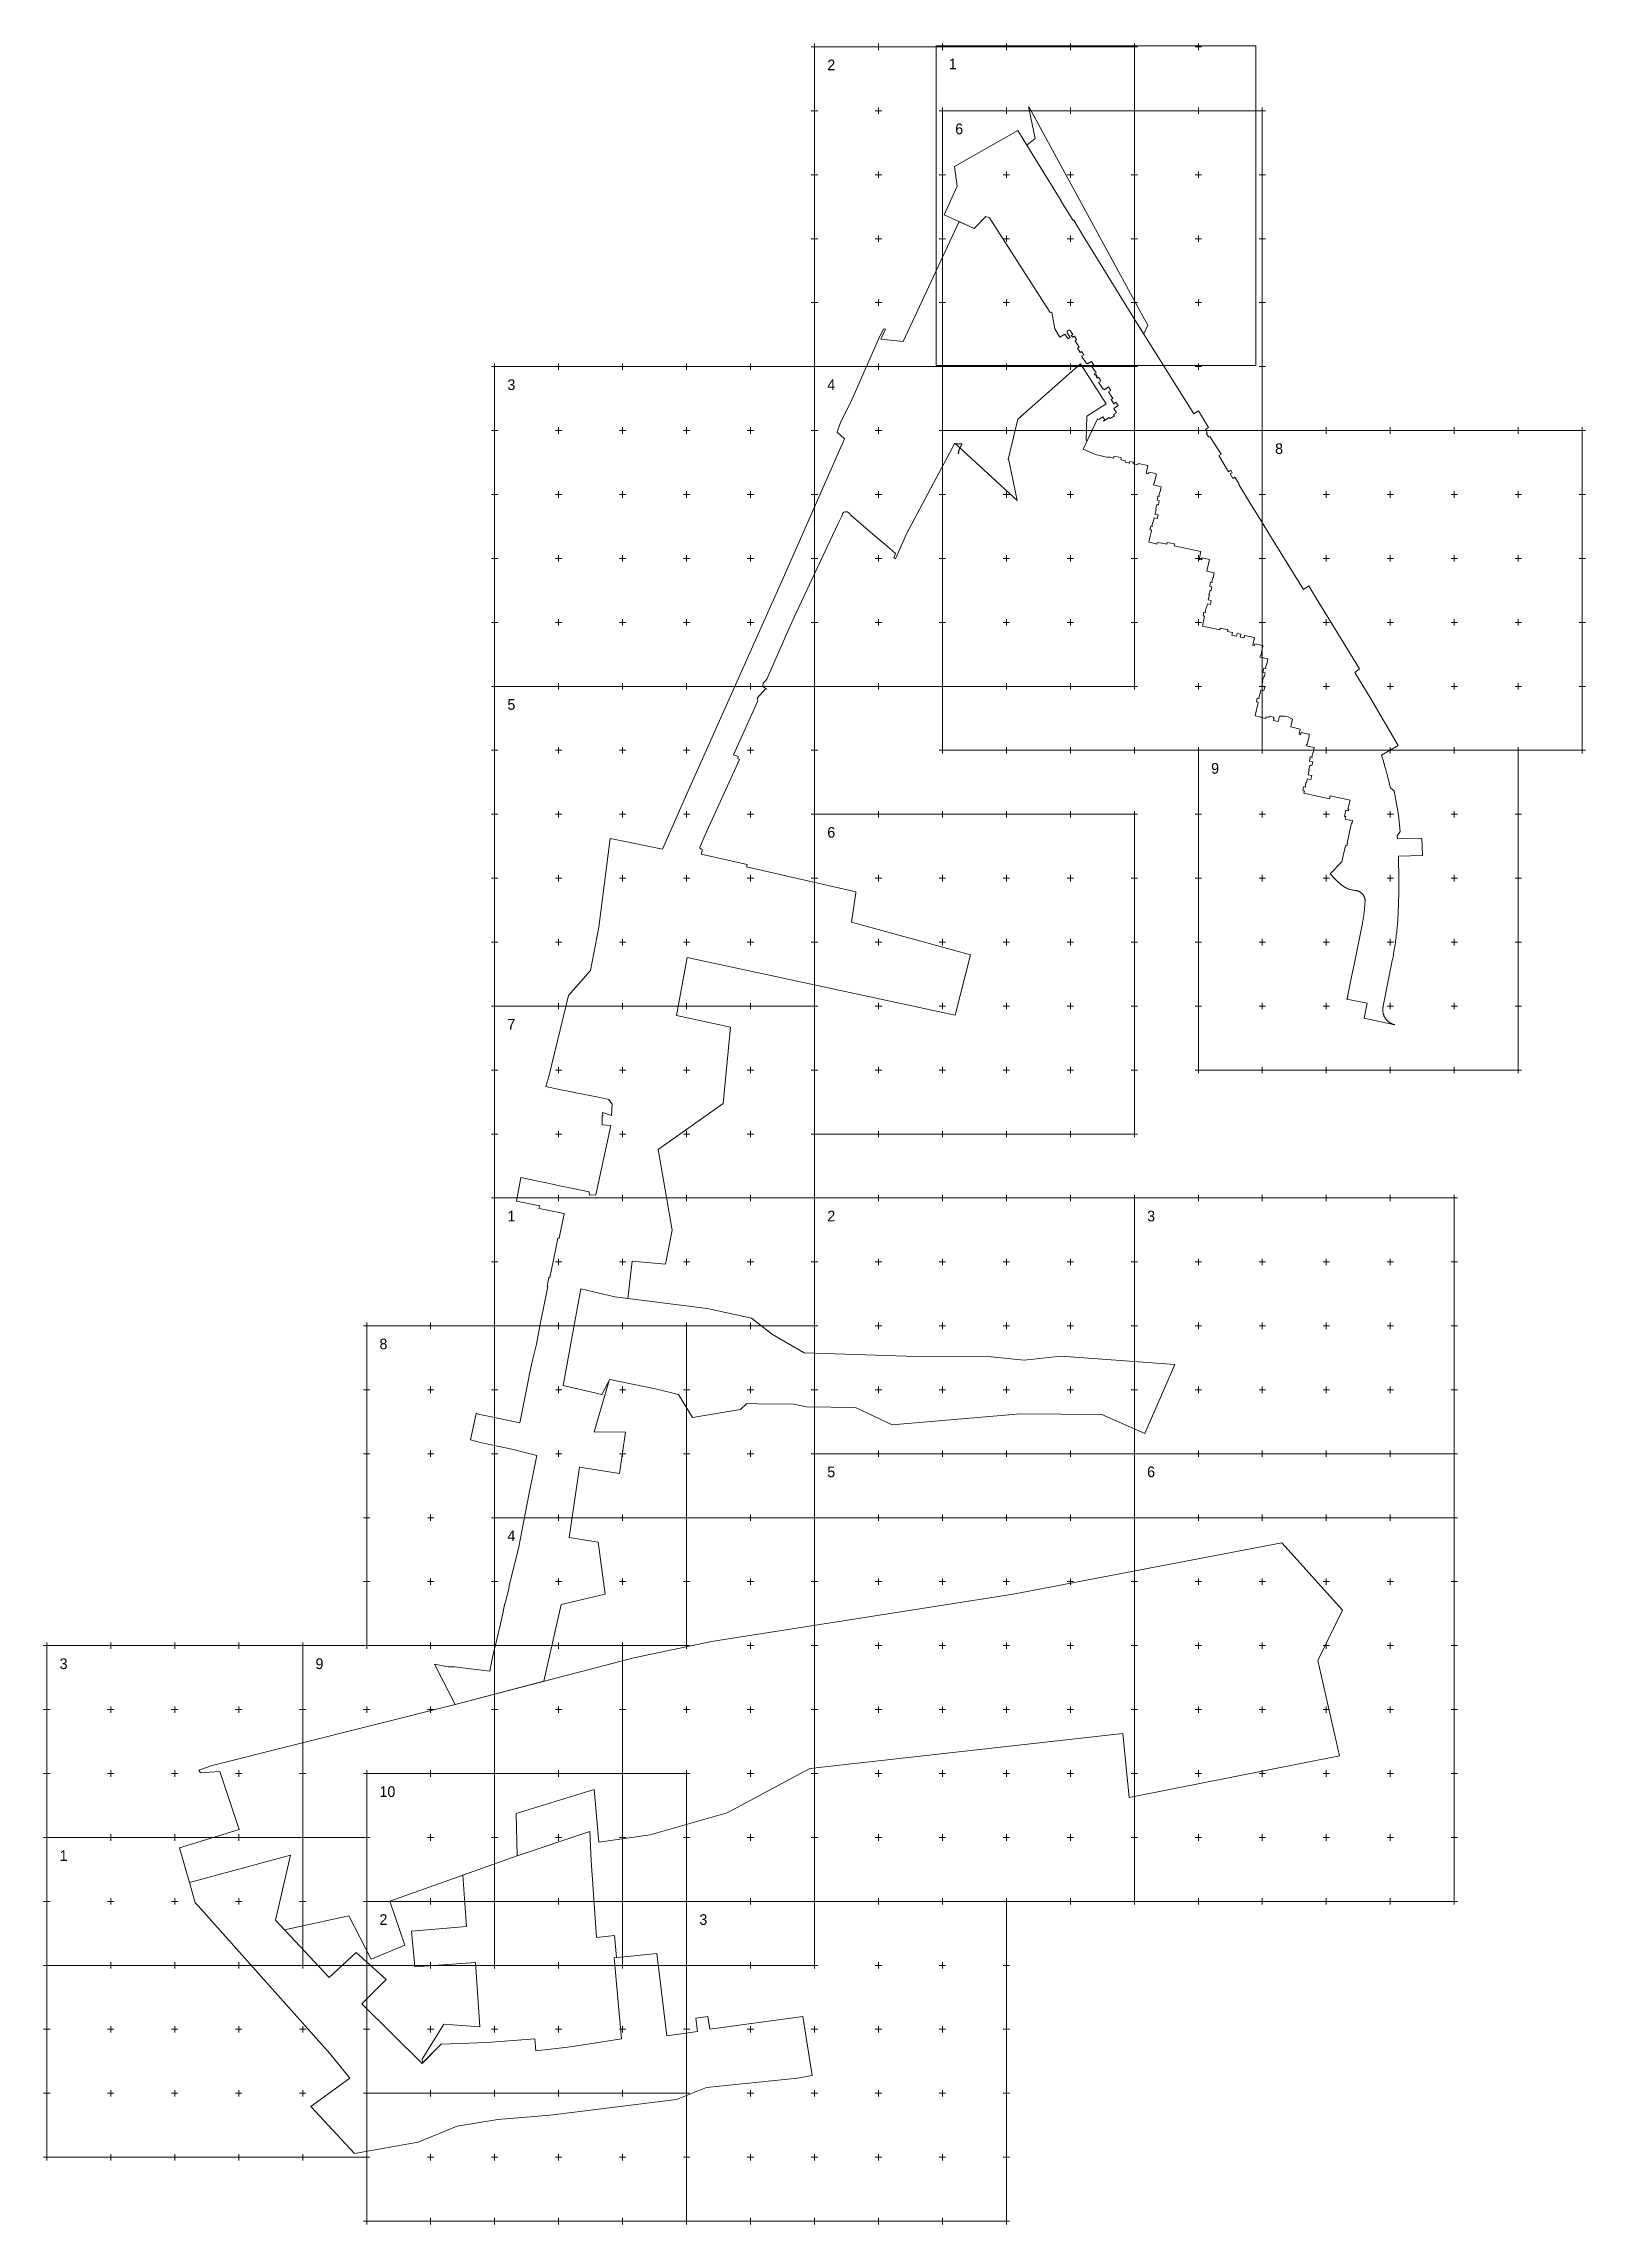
# Model space of a CAD drawing. Header units: metres. Extents: x 2898 to 4102, y 9798 to 11502.
import ezdxf
from ezdxf.enums import TextEntityAlignment as Align

# ---------------------------------------------------------------- set-up
doc = ezdxf.new("R2010")
doc.units = ezdxf.units.M
doc.header["$MEASUREMENT"] = 0
for name, color, linetype, lineweight in [('Граница заказа', 7, 'Continuous', 9), ('Координатные кресты', 7, 'Continuous', 9), ('Подписи рамок', 7, 'Continuous', 9), ('Рамки', 7, 'Continuous', 9)]:
    doc.layers.add(name, color=color, linetype=linetype, lineweight=lineweight)
doc.styles.add('Style-RUSSIAN_1251 I 0.00000', font='RUSSIAN_1251.shx')

msp = doc.modelspace()

# ---------------------------------------------------------------- texts
at = {"layer": 'Подписи рамок', "linetype": 'Continuous', "style": 'Style-RUSSIAN_1251 I 0.00000'}
for s, p in [('2', (3510, 11490)), ('1', (3605.019, 11490.85)), ('6', (3610, 11440)), ('3', (3260, 11240)), ('4', (3510, 11240)), ('7', (3610, 11190)), ('8', (3860, 11190)), ('5', (3260, 10990)), ('9', (3810, 10940)), ('6', (3510, 10890)), ('7', (3260, 10740)), ('1', (3260, 10590)), ('2', (3510, 10590)), ('3', (3760, 10590)), ('8', (3160, 10490)), ('5', (3510, 10390)), ('6', (3760, 10390)), ('4', (3260, 10340)), ('3', (2910, 10240)), ('9', (3110, 10240)), ('10', (3160, 10140)), ('1', (2910, 10090)), ('2', (3160, 10040)), ('3', (3410, 10040))]:
    msp.add_text(s, height=8.333, dxfattribs=at).set_placement(p, align=Align.TOP_LEFT)

# ---------------------------------------------------------------- linework, layer by layer
at = {"layer": 'Граница заказа', "linetype": 'Continuous', "flags": 128}
for points in [[(3668.377, 11451.887), (3667.239, 11453.159), (3667.462, 11452.082), (3672.38, 11428.36), (3666.02, 11423.205), (3680.619, 11399.486), (3684.391, 11393.15), (3692.779, 11379.694), (3692.439, 11379.484), (3702.277, 11364.176), (3702.707, 11364.433), (3709.499, 11353.07), (3751.748, 11284.45), (3757.283, 11275.648), (3760.406, 11282.417), (3755.312, 11291.797), (3755.022, 11292.279), (3755.044, 11292.292), (3668.377, 11451.887)], [(3697.619, 11276.031), (3697.564, 11276.128), (3697.516, 11276.228), (3697.475, 11276.331), (3697.442, 11276.438), (3697.416, 11276.546), (3697.399, 11276.656), (3697.389, 11276.766), (3697.387, 11276.878), (3697.394, 11276.989), (3697.408, 11277.099), (3697.43, 11277.208), (3697.46, 11277.315), (3697.498, 11277.42), (3697.542, 11277.521), (3697.595, 11277.62), (3697.654, 11277.714), (3697.719, 11277.804), (3697.791, 11277.888), (3697.869, 11277.968), (3697.953, 11278.041), (3698.041, 11278.109), (3698.134, 11278.17), (3698.231, 11278.224), (3698.332, 11278.27), (3698.436, 11278.31), (3698.543, 11278.342), (3698.651, 11278.366), (3698.761, 11278.382), (3698.872, 11278.391), (3698.983, 11278.391), (3699.094, 11278.384), (3699.204, 11278.368), (3699.313, 11278.345), (3699.42, 11278.314), (3699.524, 11278.275), (3699.625, 11278.229), (3699.723, 11278.175), (3699.816, 11278.115), (3699.905, 11278.048), (3699.989, 11277.975), (3700.068, 11277.897), (3700.14, 11277.812), (3700.207, 11277.723), (3700.266, 11277.629), (3700.319, 11277.532), (3700.346, 11277.473), (3701.866, 11275.032), (3700.621, 11274.254), (3701.898, 11272.976), (3703.16, 11273.758), (3704.779, 11271.143), (3703.612, 11270.251), (3706.956, 11265.188), (3705.562, 11264.289), (3707.678, 11261.006), (3708.808, 11261.745), (3710.492, 11259.168), (3708.775, 11258.099), (3712.516, 11252.296), (3713.096, 11252.688), (3713.466, 11252.142), (3716.391, 11253.977), (3718.228, 11251.048), (3716.741, 11250.148), (3720.058, 11245.116), (3718.66, 11244.217), (3719.237, 11243.319), (3719.977, 11243.795), (3720.896, 11242.365), (3720.157, 11241.889), (3720.763, 11240.945), (3721.989, 11241.669), (3723.776, 11238.915), (3722.093, 11237.812), (3725.695, 11232.318), (3726.197, 11232.648), (3726.673, 11231.925), (3729.88, 11234.037), (3731.61, 11231.408), (3729.865, 11230.139), (3733.17, 11225.102), (3731.771, 11224.181), (3733.873, 11220.961), (3735.54, 11222.048), (3737.313, 11219.441), (3733.873, 11217.102), (3735.967, 11213.844), (3733.775, 11212.412), (3734.391, 11211.47), (3730.961, 11209.302), (3730.379, 11210.192), (3725.946, 11207.294), (3725.782, 11207.545), (3726.88, 11208.263), (3725.245, 11210.764), (3722.213, 11208.593), (3721.062, 11209.093), (3710.072, 11185.447), (3719.727, 11181.129), (3726.112, 11179.713), (3729.41, 11178.982), (3729.5, 11179.39), (3733.788, 11178.438), (3734.113, 11179.902), (3739.228, 11178.867), (3739.654, 11178.534), (3739.676, 11177.999), (3739.492, 11177.172), (3743.175, 11176.354), (3742.933, 11175.261), (3746.232, 11174.528), (3746.531, 11175.876), (3749.345, 11175.251), (3749.042, 11173.889), (3752.688, 11173.088), (3752.93, 11174.19), (3760.587, 11172.54), (3759.27, 11166.43), (3760.427, 11166.097), (3760.51, 11166.386), (3761.009, 11166.278), (3761.272, 11167.566), (3766.681, 11166.462), (3767.092, 11165.861), (3767.02, 11164.98), (3765.567, 11158.531), (3765.277, 11158.596), (3765.014, 11157.427), (3771.076, 11156.061), (3770.17, 11151.95), (3769.811, 11152.029), (3769.091, 11148.823), (3769.391, 11148.755), (3769.306, 11148.38), (3768.397, 11148.584), (3767.701, 11145.481), (3769.51, 11145.075), (3768.797, 11141.9), (3767.883, 11142.037), (3767.795, 11141.644), (3767.368, 11141.74), (3766.672, 11138.639), (3767.099, 11138.543), (3766.218, 11134.622), (3768.522, 11134.105), (3767.877, 11131.23), (3765.573, 11131.747), (3764.803, 11128.317), (3764.411, 11128.405), (3763.743, 11125.428), (3764.135, 11125.34), (3764.05, 11124.96), (3762.822, 11125.236), (3762.173, 11122.342), (3763.428, 11122.06), (3763.344, 11121.678), (3762.401, 11117.384), (3761.359, 11112.643), (3764.864, 11111.872), (3767.648, 11111.26), (3767.914, 11112.468), (3770.905, 11111.81), (3770.98, 11112.15), (3775.298, 11111.2), (3775.599, 11112.568), (3781.361, 11111.301), (3781.06, 11109.933), (3802.04, 11105.32), (3800.675, 11099.112), (3802.179, 11098.782), (3802.249, 11099.098), (3802.721, 11098.994), (3803.056, 11100.518), (3808.803, 11099.254), (3807.03, 11091.27), (3806.78, 11091.326), (3806.521, 11090.158), (3812.49, 11088.83), (3811.563, 11084.663), (3811.27, 11084.728), (3810.582, 11081.636), (3810.875, 11081.571), (3810.788, 11081.181), (3809.616, 11081.441), (3808.899, 11078.222), (3810.657, 11077.831), (3809.991, 11074.838), (3809.405, 11074.969), (3809.318, 11074.578), (3809.026, 11074.644), (3808.333, 11071.53), (3808.625, 11071.464), (3807.746, 11067.512), (3810.089, 11066.99), (3809.426, 11064.011), (3807.083, 11064.533), (3806.37, 11061.33), (3806.077, 11061.395), (3805.374, 11058.236), (3805.667, 11058.17), (3805.58, 11057.78), (3804.311, 11058.062), (3803.661, 11055.14), (3804.917, 11054.86), (3803.248, 11046.997), (3816.719, 11044.138), (3817.014, 11045.522), (3822.535, 11044.324), (3822.826, 11044.126), (3823.008, 11043.813), (3822.991, 11043.686), (3822.962, 11043.468), (3822.824, 11042.82), (3826.607, 11042.013), (3826.169, 11039.959), (3829.912, 11039.161), (3830.395, 11041.427), (3833.277, 11040.812), (3832.793, 11038.546), (3835.792, 11037.906), (3836.186, 11039.751), (3843.845, 11038.117), (3842.521, 11031.903), (3843.67, 11031.657), (3844.031, 11033.351), (3850.194, 11032.037), (3850.462, 11031.807), (3850.538, 11031.451), (3850.436, 11031.104), (3850.255, 11030.491), (3848.844, 11023.871), (3848.362, 11023.973), (3848.132, 11022.898), (3854.324, 11021.577), (3853.441, 11017.435), (3853.148, 11017.498), (3852.469, 11014.318), (3852.768, 11014.255), (3852.705, 11013.961), (3851.32, 11014.257), (3850.537, 11010.844), (3852.268, 11010.474), (3851.592, 11007.551), (3851.18, 11007.639), (3851.118, 11007.346), (3850.824, 11007.408), (3850.148, 11004.239), (3850.42, 11004.181), (3849.576, 11000.227), (3851.935, 10999.724), (3851.318, 10996.835), (3848.96, 10997.338), (3848.253, 10994.028), (3847.96, 10994.091), (3847.271, 10990.864), (3847.565, 10990.801), (3847.502, 10990.508), (3846.035, 10990.821), (3845.403, 10987.856), (3846.715, 10987.576), (3846.652, 10987.282), (3844.356, 10976.979), (3849.037, 10975.943), (3848.95, 10975.552), (3852.698, 10974.723), (3853.013, 10976.145), (3855.06, 10975.692), (3855.285, 10976.709), (3858.941, 10975.9), (3858.716, 10974.883), (3859.18, 10974.78), (3858.865, 10973.358), (3862.418, 10972.571), (3863.31, 10976.6), (3867.35, 10976.62), (3870.08, 10976.06), (3873.7, 10974.31), (3872.353, 10968.222), (3879.599, 10966.618), (3878.686, 10962.49), (3879.711, 10962.263), (3879.777, 10962.562), (3880.059, 10962.499), (3880.378, 10963.942), (3886.303, 10962.629), (3886.524, 10962.507), (3886.656, 10962.366), (3886.736, 10962.144), (3886.498, 10961.072), (3885.039, 10954.479), (3884.626, 10954.57), (3884.403, 10953.564), (3890.58, 10952.194), (3889.661, 10948.078), (3889.466, 10948.121), (3888.738, 10944.834), (3889.031, 10944.77), (3888.966, 10944.477), (3887.488, 10944.804), (3886.771, 10941.566), (3889.434, 10940.977), (3888.771, 10937.977), (3887.462, 10938.267), (3887.397, 10937.974), (3887.104, 10938.039), (3886.394, 10934.829), (3886.687, 10934.765), (3885.826, 10930.875), (3888.692, 10930.241), (3888.012, 10927.171), (3885.146, 10927.805), (3884.438, 10924.603), (3884.145, 10924.668), (3883.432, 10921.448), (3883.725, 10921.383), (3883.66, 10921.09), (3882.294, 10921.392), (3881.624, 10918.368), (3882.893, 10918.087), (3882.549, 10916.531), (3902.409, 10912.093), (3902.929, 10914.411), (3918.546, 10911.054), (3916.966, 10904.034), (3917.754, 10903.857), (3917.496, 10902.711), (3915.395, 10903.184), (3914.303, 10898.331), (3915.183, 10898.134), (3914.713, 10896.032), (3919.127, 10895.006), (3919.209, 10895.346), (3920.546, 10895.024), (3920.137, 10893.125), (3919.796, 10893.202), (3916.197, 10877.279), (3916.539, 10877.204), (3916.121, 10875.291), (3915.103, 10875.52), (3912.037, 10862.747), (3902.931, 10853.305), (3904.217, 10851.999), (3905.508, 10850.699), (3906.804, 10849.405), (3908.107, 10848.116), (3909.415, 10846.833), (3910.531, 10845.746), (3910.843, 10845.473), (3911.161, 10845.206), (3911.483, 10844.946), (3911.811, 10844.691), (3912.143, 10844.443), (3912.48, 10844.201), (3912.822, 10843.966), (3913.168, 10843.738), (3913.518, 10843.516), (3913.873, 10843.301), (3914.232, 10843.093), (3914.594, 10842.892), (3914.961, 10842.697), (3915.331, 10842.51), (3915.705, 10842.331), (3916.082, 10842.158), (3916.462, 10841.993), (3916.846, 10841.835), (3917.232, 10841.684), (3917.622, 10841.541), (3918.014, 10841.406), (3918.408, 10841.278), (3918.805, 10841.158), (3919.204, 10841.045), (3919.606, 10840.94), (3920.009, 10840.843), (3920.414, 10840.754), (3920.821, 10840.672), (3921.229, 10840.599), (3921.638, 10840.533), (3922.049, 10840.475), (3922.461, 10840.425), (3922.608, 10840.409), (3922.865, 10840.388), (3923.121, 10840.36), (3923.377, 10840.323), (3923.63, 10840.278), (3923.883, 10840.225), (3924.133, 10840.165), (3924.382, 10840.097), (3924.628, 10840.021), (3924.872, 10839.938), (3925.113, 10839.847), (3925.352, 10839.748), (3925.587, 10839.643), (3925.818, 10839.53), (3926.046, 10839.409), (3926.271, 10839.282), (3926.491, 10839.148), (3926.707, 10839.007), (3926.918, 10838.86), (3927.125, 10838.706), (3927.327, 10838.546), (3927.524, 10838.379), (3927.715, 10838.207), (3927.901, 10838.029), (3928.082, 10837.845), (3928.257, 10837.655), (3928.425, 10837.46), (3928.588, 10837.26), (3928.744, 10837.055), (3928.894, 10836.845), (3929.037, 10836.631), (3929.174, 10836.413), (3929.304, 10836.19), (3929.426, 10835.963), (3929.542, 10835.733), (3929.651, 10835.499), (3929.752, 10835.262), (3929.845, 10835.022), (3929.932, 10834.779), (3929.963, 10834.684), (3930.039, 10834.438), (3930.107, 10834.188), (3930.168, 10833.937), (3930.221, 10833.684), (3930.265, 10833.43), (3930.302, 10833.174), (3930.331, 10832.918), (3930.353, 10832.66), (3930.366, 10832.402), (3930.371, 10832.144), (3930.368, 10831.886), (3930.357, 10831.628), (3930.338, 10831.37), (3930.32, 10831.187), (3930.32, 10831.184), (3930.247, 10830.134), (3930.166, 10829.085), (3930.077, 10828.037), (3929.98, 10826.989), (3929.876, 10825.942), (3929.763, 10824.896), (3929.643, 10823.851), (3929.514, 10822.807), (3929.378, 10821.764), (3929.233, 10820.721), (3929.081, 10819.68), (3928.921, 10818.641), (3928.752, 10817.602), (3928.576, 10816.565), (3928.392, 10815.529), (3928.201, 10814.494), (3928.001, 10813.461), (3928, 10813.454), (3921.532, 10781.336), (3920.076, 10774.106), (3916.963, 10758.646), (3916.82, 10757.936), (3916.745, 10757.591), (3916.661, 10757.249), (3916.57, 10756.908), (3916.472, 10756.569), (3916.365, 10756.233), (3916.251, 10755.899), (3916.13, 10755.568), (3916.091, 10755.466), (3931.95, 10752.273), (3929.6, 10740.491), (3953.602, 10735.336), (3953.299, 10735.409), (3952.998, 10735.49), (3952.699, 10735.578), (3952.402, 10735.675), (3952.108, 10735.778), (3951.817, 10735.889), (3951.529, 10736.008), (3951.244, 10736.134), (3950.962, 10736.267), (3950.684, 10736.408), (3950.41, 10736.555), (3950.139, 10736.71), (3949.872, 10736.871), (3949.61, 10737.039), (3949.352, 10737.214), (3949.099, 10737.396), (3948.85, 10737.584), (3948.606, 10737.778), (3948.368, 10737.978), (3948.134, 10738.185), (3947.906, 10738.397), (3947.684, 10738.615), (3947.467, 10738.839), (3947.256, 10739.069), (3947.051, 10739.303), (3946.852, 10739.543), (3946.659, 10739.788), (3946.472, 10740.038), (3946.292, 10740.292), (3946.119, 10740.551), (3945.952, 10740.814), (3945.793, 10741.082), (3945.64, 10741.354), (3945.494, 10741.629), (3945.355, 10741.908), (3945.223, 10742.19), (3945.099, 10742.476), (3944.982, 10742.765), (3944.873, 10743.057), (3944.771, 10743.351), (3944.676, 10743.648), (3944.59, 10743.948), (3944.511, 10744.249), (3944.44, 10744.553), (3944.376, 10744.858), (3944.321, 10745.164), (3944.273, 10745.472), (3944.233, 10745.782), (3944.201, 10746.092), (3944.178, 10746.402), (3944.162, 10746.714), (3944.154, 10747.025), (3944.154, 10747.337), (3944.162, 10747.648), (3944.178, 10747.96), (3944.202, 10748.27), (3944.234, 10748.58), (3944.274, 10748.889), (3944.322, 10749.197), (3944.378, 10749.504), (3944.442, 10749.809), (3944.466, 10749.915), (3951.611, 10785.689), (3951.886, 10787.076), (3952.153, 10788.465), (3952.412, 10789.855), (3952.663, 10791.247), (3952.906, 10792.64), (3953.142, 10794.034), (3953.369, 10795.429), (3953.589, 10796.826), (3953.801, 10798.224), (3954.004, 10799.624), (3954.2, 10801.024), (3954.388, 10802.426), (3954.568, 10803.828), (3954.74, 10805.232), (3954.904, 10806.636), (3955.06, 10808.042), (3955.208, 10809.448), (3955.349, 10810.855), (3955.481, 10812.263), (3955.605, 10813.671), (3955.722, 10815.081), (3955.826, 10816.436), (3955.912, 10817.636), (3956.271, 10822.778), (3956.779, 10838.833), (3956.8, 10848.707), (3956.325, 10867.307), (3975.291, 10867.791), (3974.721, 10881.413), (3955.641, 10880.65), (3955.487, 10883.141), (3957.645, 10886.504), (3957.645, 10886.586), (3956.338, 10899.291), (3955.382, 10905.309), (3953.14, 10918.182), (3950.132, 10920.687), (3950.132, 10920.687), (3949.758, 10922.292), (3949.376, 10923.895), (3949.002, 10925.433), (3948.97, 10925.563), (3948.589, 10927.097), (3948.184, 10928.695), (3947.771, 10930.29), (3947.376, 10931.788), (3947.324, 10931.984), (3946.922, 10933.476), (3946.486, 10935.065), (3946.042, 10936.653), (3945.594, 10938.226), (3945.587, 10938.252), (3945.154, 10939.743), (3945.109, 10939.9), (3944.679, 10941.354), (3944.652, 10941.445), (3944.19, 10942.981), (3943.708, 10944.557), (3943.224, 10946.112), (3956.233, 10953.751), (3934.689, 10990.769), (3922.346, 11010.932), (3926.06, 11013.713), (3889.166, 11073.696), (3886.251, 11078.449), (3882.147, 11075.807), (3857.159, 11116.07), (3846.477, 11133.48), (3839.156, 11145.413), (3831.525, 11157.688), (3831.981, 11157.973), (3828.568, 11163.498), (3827.023, 11162.564), (3824.904, 11166.067), (3826.505, 11167.036), (3825.383, 11168.893), (3823.607, 11167.818), (3815.997, 11180.396), (3817.821, 11181.5), (3809.057, 11195.251), (3808.07, 11195.08), (3806.37, 11197.66), (3806.95, 11198.427), (3805.59, 11200.69), (3808.042, 11202.343), (3800.147, 11215.4), (3796.568, 11213.176), (3751.748, 11284.45), (3709.499, 11353.07), (3702.707, 11364.433), (3702.277, 11364.176), (3692.439, 11379.484), (3692.779, 11379.694), (3684.391, 11393.15), (3680.619, 11399.486), (3659.023, 11434.574), (3609.418, 11406.406), (3611.498, 11391.04), (3601.444, 11368.699), (3624.874, 11357.986), (3633.95, 11367.404), (3636.903, 11366.378), (3684.159, 11292.226), (3684.174, 11292.229), (3685.4, 11292.475), (3687.925, 11279.381), (3691.871, 11272.876), (3695.773, 11275.395), (3698.227, 11271.684), (3699.735, 11272.618), (3697.619, 11276.031)], [(3282.979, 10398.598), (3276.971, 10369.078), (3272.666, 10346.345), (3270.161, 10333.969), (3268.83, 10327.114), (3261.473, 10296.751), (3261.004, 10294.572), (3258.798, 10285.068), (3257.793, 10282.221), (3256.687, 10276.496), (3255.368, 10270.489), (3252.826, 10259.158), (3249.516, 10246.282), (3248.99, 10244.236), (3247.719, 10238.239), (3247.288, 10235.427), (3246.488, 10231.883), (3246.232, 10230.144), (3231.117, 10231.918), (3218.506, 10233.314), (3213.76, 10233.326), (3211.858, 10233.706), (3210.844, 10233.858), (3202.87, 10235.483), (3219.142, 10204.05), (3288.503, 10222.141), (3302.069, 10282.254), (3336.38, 10290.25), (3330.901, 10330.928), (3308.167, 10334.577), (3316.378, 10389.43), (3347.714, 10384.478), (3352.269, 10416.97), (3327.831, 10417.238), (3338.954, 10455.493), (3339.362, 10456.847), (3333.84, 10446.209), (3303.614, 10453.332), (3317.476, 10528.908), (3344.054, 10522.814), (3354.213, 10521.507), (3357.525, 10550.643), (3383.446, 10548.208), (3388.751, 10574.822), (3377.698, 10637.934), (3428.496, 10673.894), (3434.298, 10733.478), (3392.195, 10742.683), (3400.59, 10787.949), (3609.891, 10742.969), (3621.947, 10790.085), (3528.851, 10815.705), (3532.235, 10838.587), (3532.357, 10839.411), (3446.845, 10858.895), (3447.281, 10860.789), (3411.436, 10868.896), (3412.378, 10872.241), (3411.241, 10872.664), (3411.367, 10873.243), (3410.037, 10873.563), (3414.65, 10883.88), (3441.437, 10942.735), (3439.873, 10943.559), (3440.534, 10945.132), (3436.782, 10946.456), (3455.671, 10988.619), (3455.151, 10990.786), (3461.838, 10998.422), (3462.546, 10997.802), (3462.54, 10998.174), (3460.752, 10999.211), (3459.553, 11000.315), (3459.986, 11002.408), (3461.353, 11004.029), (3462.72, 11005.65), (3479.489, 11043.529), (3485.705, 11057.571), (3497.836, 11083.469), (3511.95, 11113.598), (3518.392, 11127.35), (3521.005, 11132.41), (3521.629, 11133.719), (3521.922, 11135.086), (3523.006, 11136.297), (3524.031, 11136.551), (3525.496, 11136.356), (3526.765, 11135.653), (3528.72, 11133.583), (3543.754, 11120.488), (3558.647, 11107.899), (3563.346, 11103.927), (3562.412, 11101.698), (3561.978, 11100.747), (3563.184, 11099.691), (3571.804, 11119.107), (3609.731, 11190.074), (3658.465, 11145.274), (3651.886, 11176.817), (3651.263, 11177.322), (3658.84, 11208.989), (3707.971, 11252.035), (3727.845, 11220.909), (3712.837, 11211.18), (3712.298, 11192.554), (3713.123, 11192.011), (3721.062, 11209.093), (3722.213, 11208.593), (3725.245, 11210.764), (3726.88, 11208.263), (3725.782, 11207.545), (3725.946, 11207.294), (3730.379, 11210.192), (3730.961, 11209.302), (3734.391, 11211.47), (3733.775, 11212.412), (3735.967, 11213.844), (3733.873, 11217.102), (3737.313, 11219.441), (3735.54, 11222.048), (3733.873, 11220.961), (3731.771, 11224.181), (3733.17, 11225.102), (3729.865, 11230.139), (3731.61, 11231.408), (3729.88, 11234.037), (3726.673, 11231.925), (3726.197, 11232.648), (3725.695, 11232.318), (3722.093, 11237.812), (3723.776, 11238.915), (3721.989, 11241.669), (3720.763, 11240.945), (3720.157, 11241.889), (3720.896, 11242.365), (3719.977, 11243.795), (3719.237, 11243.319), (3718.66, 11244.217), (3720.058, 11245.116), (3716.741, 11250.148), (3718.228, 11251.048), (3716.391, 11253.977), (3713.466, 11252.142), (3713.096, 11252.688), (3712.516, 11252.296), (3708.775, 11258.099), (3710.492, 11259.168), (3708.808, 11261.745), (3707.678, 11261.006), (3705.562, 11264.289), (3706.956, 11265.188), (3703.612, 11270.251), (3704.779, 11271.143), (3703.16, 11273.758), (3701.898, 11272.976), (3700.621, 11274.254), (3701.866, 11275.032), (3700.346, 11277.473), (3700.319, 11277.532), (3700.266, 11277.629), (3700.207, 11277.723), (3700.14, 11277.812), (3700.068, 11277.897), (3699.989, 11277.975), (3699.905, 11278.048), (3699.816, 11278.115), (3699.723, 11278.175), (3699.625, 11278.229), (3699.524, 11278.275), (3699.42, 11278.314), (3699.313, 11278.345), (3699.204, 11278.368), (3699.094, 11278.384), (3698.983, 11278.391), (3698.872, 11278.391), (3698.761, 11278.382), (3698.651, 11278.366), (3698.543, 11278.342), (3698.436, 11278.31), (3698.332, 11278.27), (3698.231, 11278.224), (3698.134, 11278.17), (3698.041, 11278.109), (3697.953, 11278.041), (3697.869, 11277.968), (3697.791, 11277.888), (3697.719, 11277.804), (3697.654, 11277.714), (3697.595, 11277.62), (3697.542, 11277.521), (3697.498, 11277.42), (3697.46, 11277.315), (3697.43, 11277.208), (3697.408, 11277.099), (3697.394, 11276.989), (3697.387, 11276.878), (3697.389, 11276.766), (3697.399, 11276.656), (3697.416, 11276.546), (3697.442, 11276.438), (3697.475, 11276.331), (3697.516, 11276.228), (3697.564, 11276.128), (3697.619, 11276.031), (3699.735, 11272.618), (3698.227, 11271.684), (3695.773, 11275.395), (3691.871, 11272.876), (3687.925, 11279.381), (3685.4, 11292.475), (3684.174, 11292.229), (3684.159, 11292.226), (3636.903, 11366.378), (3633.95, 11367.404), (3624.874, 11357.986), (3612.955, 11363.436), (3569.324, 11269.723), (3551.932, 11271.358), (3555.517, 11279.291), (3553.89, 11279.396), (3549.936, 11271.307), (3529.241, 11224.08), (3520.17, 11205.5), (3517.658, 11198.604), (3523.332, 11193.488), (3476.57, 11086.964), (3419.96, 10960.283), (3399.252, 10913.701), (3381.244, 10872.733), (3367.251, 10875.575), (3353.259, 10878.418), (3340.374, 10880.949), (3331.437, 10811.834), (3324.852, 10777.877), (3307.827, 10758.195), (3292.441, 10694.876), (3290.108, 10687.052), (3298.19, 10685.392), (3312.577, 10682.419), (3312.876, 10682.359), (3313.578, 10682.213), (3329.904, 10679.001), (3339.218, 10676.909), (3341.774, 10673.271), (3341.35, 10664.365), (3334.419, 10666.745), (3334.373, 10666.508), (3334.327, 10666.28), (3334.458, 10664.824), (3334.171, 10663.856), (3333.946, 10657.115), (3340.868, 10656.617), (3329.065, 10602.329), (3324.059, 10602.134), (3323.958, 10604.85), (3311.481, 10607.32), (3300.757, 10609.53), (3299.919, 10609.714), (3291.698, 10611.483), (3290.43, 10611.753), (3285.129, 10612.912), (3270.506, 10616.059), (3267.048, 10597.581), (3285.434, 10593.761), (3285.04, 10592.776), (3284.647, 10591.791), (3290.402, 10590.604), (3304.056, 10587.788), (3304.324, 10587.733), (3304.278, 10587.508), (3300.396, 10568.608), (3299.417, 10568.524), (3297.773, 10560.455), (3293.135, 10537.685), (3292.402, 10537.838), (3290.934, 10530.809), (3291.688, 10530.652), (3285.273, 10499.926), (3282.618, 10485.619), (3279.956, 10474.089), (3277.295, 10462.56), (3275.844, 10455.367), (3269.822, 10424.289), (3243.631, 10429.68), (3238.311, 10430.775), (3235.44, 10431.355), (3231.089, 10410.762), (3238.832, 10408.906), (3246.069, 10407.172), (3247.29, 10406.912), (3249.896, 10406.356), (3263.462, 10403.464), (3272.468, 10401.2), (3282.979, 10398.598)], [(3303.614, 10453.332), (3333.84, 10446.209), (3339.982, 10458.041), (3376.746, 10450.461), (3393.687, 10446.359), (3404.769, 10428.375), (3442.11, 10434.48), (3447.006, 10439.387), (3464.074, 10438.873), (3482.224, 10438.946), (3493.806, 10436.802), (3531.983, 10436.179), (3560.759, 10422.513), (3661.06, 10431.275), (3724.512, 10430.58), (3758.162, 10415.945), (3781.706, 10469.903), (3692.769, 10476.276), (3663.95, 10473.222), (3638.099, 10475.753), (3571.768, 10476.307), (3491.941, 10478.98), (3467.197, 10493.127), (3450.648, 10506.068), (3416.009, 10513.555), (3344.054, 10522.814), (3317.476, 10528.908), (3303.614, 10453.332)], [(3136.075, 10038.85), (3153.473, 10004.85), (3179.926, 10015.743), (3168.189, 10050.247), (3267.638, 10085.54), (3266.836, 10118.717), (3327.842, 10137.407), (3331.53, 10096.217), (3371.623, 10101.986), (3431.63, 10119.361), (3496.273, 10153.97), (3740.877, 10181.187), (3746.007, 10131.196), (3910.274, 10163.78), (3893.344, 10238.382), (3912.583, 10277.606), (3865.34, 10330.284), (3655.251, 10290.291), (3419.62, 10253.306), (3358.679, 10240.444), (3219.142, 10204.05), (3029.14, 10156.38), (3018.786, 10152.707), (3020.124, 10150.451), (3035.198, 10151.668), (3050.271, 10106.174), (3003.718, 10091.825), (3011.399, 10064.696), (3090.338, 10086.057), (3078.746, 10035.25), (3085.654, 10027.884), (3136.075, 10038.85)], [(3343.705, 10023.476), (3329.603, 10021.748), (3325.421, 10082.077), (3324.474, 10104.631), (3267.638, 10085.54), (3225.238, 10070.493), (3228.02, 10030.309), (3185.147, 10026.735), (3187.533, 9998.827), (3234.983, 10002.133), (3238.511, 9952.02), (3210.208, 9954.078), (3193.27, 9926.638), (3193.666, 9923.726), (3208.145, 9938.473), (3244.135, 9939.742), (3281.344, 9942.486), (3282.079, 9933.152), (3307.139, 9936.128), (3324.517, 9938.647), (3349.141, 9942.484), (3343.376, 10006.018), (3345.35, 10006.208), (3343.705, 10023.476)], [(3418.3, 9950.17), (3416.589, 9960.017), (3407.364, 9958.69), (3408.597, 9948.241), (3384.716, 9945.033), (3376.769, 10009.233), (3343.376, 10006.018), (3349.141, 9942.484), (3324.517, 9938.647), (3307.139, 9936.128), (3282.079, 9933.152), (3281.344, 9942.486), (3244.135, 9939.742), (3208.145, 9938.473), (3193.287, 9923.34), (3146.308, 9969.997), (3165.204, 9989.023), (3141.725, 10009.944), (3120.639, 9990.578), (3078.746, 10035.25), (3090.338, 10086.057), (3011.399, 10064.696), (3015.875, 10048.89), (3018.204, 10046.457), (3121.066, 9931.203), (3136.796, 9911.839), (3106.394, 9889.597), (3140.343, 9852.959), (3190.105, 9861.853), (3220.739, 9874.348), (3252.611, 9879.507), (3293.384, 9882.788), (3392.117, 9895.089), (3415.484, 9904.42), (3486.787, 9911.921), (3498.252, 9913.865), (3490.96, 9960.026), (3490.96, 9960.026), (3418.3, 9950.17)]]:
    msp.add_lwpolyline(points, dxfattribs=at)
at = {"layer": 'Координатные кресты', "linetype": 'Continuous'}
for p, q in [((3497.5, 11500), (3502.5, 11500)), ((3500, 11497.5), (3500, 11502.5)), ((3547.5, 11500), (3552.5, 11500)), ((3550, 11497.5), (3550, 11502.5)), ((3597.5, 11500), (3602.5, 11500)), ((3597.5, 11500), (3602.5, 11500)), ((3600, 11497.5), (3600, 11502.5)), ((3600, 11497.5), (3600, 11502.5)), ((3647.5, 11500), (3652.5, 11500)), ((3647.5, 11500), (3652.5, 11500)), ((3650, 11497.5), (3650, 11502.5)), ((3650, 11497.5), (3650, 11502.5)), ((3697.5, 11500), (3702.5, 11500)), ((3697.5, 11500), (3702.5, 11500)), ((3700, 11497.5), (3700, 11502.5)), ((3700, 11497.5), (3700, 11502.5)), ((3747.5, 11500), (3752.5, 11500)), ((3747.5, 11500), (3752.5, 11500)), ((3750, 11497.5), (3750, 11502.5)), ((3750, 11497.5), (3750, 11502.5)), ((3797.5, 11500), (3802.5, 11500)), ((3800, 11497.5), (3800, 11502.5)), ((3497.5, 11450), (3502.5, 11450)), ((3500, 11447.5), (3500, 11452.5)), ((3547.5, 11450), (3552.5, 11450)), ((3550, 11447.5), (3550, 11452.5)), ((3597.5, 11450), (3602.5, 11450)), ((3597.5, 11450), (3602.5, 11450)), ((3597.5, 11450), (3602.5, 11450)), ((3600, 11447.5), (3600, 11452.5)), ((3600, 11447.5), (3600, 11452.5)), ((3600, 11447.5), (3600, 11452.5)), ((3647.5, 11450), (3652.5, 11450)), ((3647.5, 11450), (3652.5, 11450)), ((3647.5, 11450), (3652.5, 11450)), ((3650, 11447.5), (3650, 11452.5)), ((3650, 11447.5), (3650, 11452.5)), ((3650, 11447.5), (3650, 11452.5)), ((3697.5, 11450), (3702.5, 11450)), ((3697.5, 11450), (3702.5, 11450)), ((3697.5, 11450), (3702.5, 11450)), ((3700, 11447.5), (3700, 11452.5)), ((3700, 11447.5), (3700, 11452.5)), ((3700, 11447.5), (3700, 11452.5)), ((3747.5, 11450), (3752.5, 11450)), ((3747.5, 11450), (3752.5, 11450)), ((3747.5, 11450), (3752.5, 11450)), ((3750, 11447.5), (3750, 11452.5)), ((3750, 11447.5), (3750, 11452.5)), ((3750, 11447.5), (3750, 11452.5)), ((3797.5, 11450), (3802.5, 11450)), ((3797.5, 11450), (3802.5, 11450)), ((3800, 11447.5), (3800, 11452.5)), ((3800, 11447.5), (3800, 11452.5)), ((3847.5, 11450), (3852.5, 11450)), ((3850, 11447.5), (3850, 11452.5)), ((3497.5, 11400), (3502.5, 11400)), ((3500, 11397.5), (3500, 11402.5)), ((3547.5, 11400), (3552.5, 11400)), ((3550, 11397.5), (3550, 11402.5)), ((3597.5, 11400), (3602.5, 11400)), ((3597.5, 11400), (3602.5, 11400)), ((3597.5, 11400), (3602.5, 11400)), ((3600, 11397.5), (3600, 11402.5)), ((3600, 11397.5), (3600, 11402.5)), ((3600, 11397.5), (3600, 11402.5)), ((3647.5, 11400), (3652.5, 11400)), ((3647.5, 11400), (3652.5, 11400)), ((3647.5, 11400), (3652.5, 11400)), ((3650, 11397.5), (3650, 11402.5)), ((3650, 11397.5), (3650, 11402.5)), ((3650, 11397.5), (3650, 11402.5)), ((3697.5, 11400), (3702.5, 11400)), ((3697.5, 11400), (3702.5, 11400)), ((3697.5, 11400), (3702.5, 11400)), ((3700, 11397.5), (3700, 11402.5)), ((3700, 11397.5), (3700, 11402.5)), ((3700, 11397.5), (3700, 11402.5)), ((3747.5, 11400), (3752.5, 11400)), ((3747.5, 11400), (3752.5, 11400)), ((3747.5, 11400), (3752.5, 11400)), ((3750, 11397.5), (3750, 11402.5)), ((3750, 11397.5), (3750, 11402.5)), ((3750, 11397.5), (3750, 11402.5)), ((3797.5, 11400), (3802.5, 11400)), ((3797.5, 11400), (3802.5, 11400)), ((3800, 11397.5), (3800, 11402.5)), ((3800, 11397.5), (3800, 11402.5)), ((3847.5, 11400), (3852.5, 11400)), ((3850, 11397.5), (3850, 11402.5)), ((3497.5, 11350), (3502.5, 11350)), ((3500, 11347.5), (3500, 11352.5)), ((3547.5, 11350), (3552.5, 11350)), ((3550, 11347.5), (3550, 11352.5)), ((3597.5, 11350), (3602.5, 11350)), ((3597.5, 11350), (3602.5, 11350)), ((3597.5, 11350), (3602.5, 11350)), ((3600, 11347.5), (3600, 11352.5)), ((3600, 11347.5), (3600, 11352.5)), ((3600, 11347.5), (3600, 11352.5)), ((3647.5, 11350), (3652.5, 11350)), ((3647.5, 11350), (3652.5, 11350)), ((3647.5, 11350), (3652.5, 11350)), ((3650, 11347.5), (3650, 11352.5)), ((3650, 11347.5), (3650, 11352.5)), ((3650, 11347.5), (3650, 11352.5)), ((3697.5, 11350), (3702.5, 11350)), ((3697.5, 11350), (3702.5, 11350)), ((3697.5, 11350), (3702.5, 11350)), ((3700, 11347.5), (3700, 11352.5)), ((3700, 11347.5), (3700, 11352.5)), ((3700, 11347.5), (3700, 11352.5)), ((3747.5, 11350), (3752.5, 11350)), ((3747.5, 11350), (3752.5, 11350)), ((3747.5, 11350), (3752.5, 11350)), ((3750, 11347.5), (3750, 11352.5)), ((3750, 11347.5), (3750, 11352.5)), ((3750, 11347.5), (3750, 11352.5)), ((3797.5, 11350), (3802.5, 11350)), ((3797.5, 11350), (3802.5, 11350)), ((3800, 11347.5), (3800, 11352.5)), ((3800, 11347.5), (3800, 11352.5)), ((3847.5, 11350), (3852.5, 11350)), ((3850, 11347.5), (3850, 11352.5)), ((3497.5, 11300), (3502.5, 11300)), ((3500, 11297.5), (3500, 11302.5)), ((3547.5, 11300), (3552.5, 11300)), ((3550, 11297.5), (3550, 11302.5)), ((3597.5, 11300), (3602.5, 11300)), ((3597.5, 11300), (3602.5, 11300)), ((3597.5, 11300), (3602.5, 11300)), ((3600, 11297.5), (3600, 11302.5)), ((3600, 11297.5), (3600, 11302.5)), ((3600, 11297.5), (3600, 11302.5)), ((3647.5, 11300), (3652.5, 11300)), ((3647.5, 11300), (3652.5, 11300)), ((3647.5, 11300), (3652.5, 11300)), ((3650, 11297.5), (3650, 11302.5)), ((3650, 11297.5), (3650, 11302.5)), ((3650, 11297.5), (3650, 11302.5)), ((3697.5, 11300), (3702.5, 11300)), ((3697.5, 11300), (3702.5, 11300)), ((3697.5, 11300), (3702.5, 11300)), ((3700, 11297.5), (3700, 11302.5)), ((3700, 11297.5), (3700, 11302.5)), ((3700, 11297.5), (3700, 11302.5)), ((3747.5, 11300), (3752.5, 11300)), ((3747.5, 11300), (3752.5, 11300)), ((3747.5, 11300), (3752.5, 11300)), ((3750, 11297.5), (3750, 11302.5)), ((3750, 11297.5), (3750, 11302.5)), ((3750, 11297.5), (3750, 11302.5)), ((3797.5, 11300), (3802.5, 11300)), ((3797.5, 11300), (3802.5, 11300)), ((3800, 11297.5), (3800, 11302.5)), ((3800, 11297.5), (3800, 11302.5)), ((3847.5, 11300), (3852.5, 11300)), ((3850, 11297.5), (3850, 11302.5)), ((3247.5, 11250), (3252.5, 11250)), ((3250, 11247.5), (3250, 11252.5)), ((3297.5, 11250), (3302.5, 11250)), ((3300, 11247.5), (3300, 11252.5)), ((3347.5, 11250), (3352.5, 11250)), ((3350, 11247.5), (3350, 11252.5)), ((3397.5, 11250), (3402.5, 11250)), ((3400, 11247.5), (3400, 11252.5)), ((3447.5, 11250), (3452.5, 11250)), ((3450, 11247.5), (3450, 11252.5)), ((3497.5, 11250), (3502.5, 11250)), ((3500, 11247.5), (3500, 11252.5)), ((3547.5, 11250), (3552.5, 11250)), ((3550, 11247.5), (3550, 11252.5)), ((3597.5, 11250), (3602.5, 11250)), ((3597.5, 11250), (3602.5, 11250)), ((3600, 11247.5), (3600, 11252.5)), ((3600, 11247.5), (3600, 11252.5)), ((3647.5, 11250), (3652.5, 11250)), ((3647.5, 11250), (3652.5, 11250)), ((3650, 11247.5), (3650, 11252.5)), ((3650, 11247.5), (3650, 11252.5)), ((3697.5, 11250), (3702.5, 11250)), ((3697.5, 11250), (3702.5, 11250)), ((3700, 11247.5), (3700, 11252.5)), ((3700, 11247.5), (3700, 11252.5)), ((3747.5, 11250), (3752.5, 11250)), ((3747.5, 11250), (3752.5, 11250)), ((3750, 11247.5), (3750, 11252.5)), ((3750, 11247.5), (3750, 11252.5)), ((3797.5, 11250), (3802.5, 11250)), ((3800, 11247.5), (3800, 11252.5)), ((3847.5, 11250), (3852.5, 11250)), ((3850, 11247.5), (3850, 11252.5)), ((3250, 11197.5), (3250, 11202.5)), ((3300, 11197.5), (3300, 11202.5)), ((3350, 11197.5), (3350, 11202.5)), ((3400, 11197.5), (3400, 11202.5)), ((3450, 11197.5), (3450, 11202.5)), ((3500, 11197.5), (3500, 11202.5)), ((3550, 11197.5), (3550, 11202.5)), ((3600, 11197.5), (3600, 11202.5)), ((3600, 11197.5), (3600, 11202.5)), ((3650, 11197.5), (3650, 11202.5)), ((3650, 11197.5), (3650, 11202.5)), ((3700, 11197.5), (3700, 11202.5)), ((3700, 11197.5), (3700, 11202.5)), ((3750, 11197.5), (3750, 11202.5)), ((3750, 11197.5), (3750, 11202.5)), ((3800, 11197.5), (3800, 11202.5)), ((3850, 11197.5), (3850, 11202.5)), ((3900, 11197.5), (3900, 11202.5)), ((3950, 11197.5), (3950, 11202.5)), ((4000, 11197.5), (4000, 11202.5)), ((4050, 11197.5), (4050, 11202.5)), ((4100, 11197.5), (4100, 11202.5)), ((3247.5, 11200), (3252.5, 11200)), ((3297.5, 11200), (3302.5, 11200)), ((3347.5, 11200), (3352.5, 11200)), ((3397.5, 11200), (3402.5, 11200)), ((3447.5, 11200), (3452.5, 11200)), ((3497.5, 11200), (3502.5, 11200)), ((3547.5, 11200), (3552.5, 11200)), ((3597.5, 11200), (3602.5, 11200)), ((3597.5, 11200), (3602.5, 11200)), ((3647.5, 11200), (3652.5, 11200)), ((3647.5, 11200), (3652.5, 11200)), ((3697.5, 11200), (3702.5, 11200)), ((3697.5, 11200), (3702.5, 11200)), ((3747.5, 11200), (3752.5, 11200)), ((3747.5, 11200), (3752.5, 11200)), ((3797.5, 11200), (3802.5, 11200)), ((3847.5, 11200), (3852.5, 11200)), ((3897.5, 11200), (3902.5, 11200)), ((3947.5, 11200), (3952.5, 11200)), ((3997.5, 11200), (4002.5, 11200)), ((4047.5, 11200), (4052.5, 11200)), ((4097.5, 11200), (4102.5, 11200)), ((3250, 11147.5), (3250, 11152.5)), ((3300, 11147.5), (3300, 11152.5)), ((3350, 11147.5), (3350, 11152.5)), ((3400, 11147.5), (3400, 11152.5)), ((3450, 11147.5), (3450, 11152.5)), ((3500, 11147.5), (3500, 11152.5)), ((3550, 11147.5), (3550, 11152.5)), ((3600, 11147.5), (3600, 11152.5)), ((3600, 11147.5), (3600, 11152.5)), ((3650, 11147.5), (3650, 11152.5)), ((3650, 11147.5), (3650, 11152.5)), ((3700, 11147.5), (3700, 11152.5)), ((3700, 11147.5), (3700, 11152.5)), ((3750, 11147.5), (3750, 11152.5)), ((3750, 11147.5), (3750, 11152.5)), ((3800, 11147.5), (3800, 11152.5)), ((3850, 11147.5), (3850, 11152.5)), ((3900, 11147.5), (3900, 11152.5)), ((3950, 11147.5), (3950, 11152.5)), ((4000, 11147.5), (4000, 11152.5)), ((4050, 11147.5), (4050, 11152.5)), ((4100, 11147.5), (4100, 11152.5)), ((3247.5, 11150), (3252.5, 11150)), ((3297.5, 11150), (3302.5, 11150)), ((3347.5, 11150), (3352.5, 11150)), ((3397.5, 11150), (3402.5, 11150)), ((3447.5, 11150), (3452.5, 11150)), ((3497.5, 11150), (3502.5, 11150)), ((3547.5, 11150), (3552.5, 11150)), ((3597.5, 11150), (3602.5, 11150)), ((3597.5, 11150), (3602.5, 11150)), ((3647.5, 11150), (3652.5, 11150)), ((3647.5, 11150), (3652.5, 11150)), ((3697.5, 11150), (3702.5, 11150)), ((3697.5, 11150), (3702.5, 11150)), ((3747.5, 11150), (3752.5, 11150)), ((3747.5, 11150), (3752.5, 11150)), ((3797.5, 11150), (3802.5, 11150)), ((3847.5, 11150), (3852.5, 11150)), ((3897.5, 11150), (3902.5, 11150)), ((3947.5, 11150), (3952.5, 11150)), ((3997.5, 11150), (4002.5, 11150)), ((4047.5, 11150), (4052.5, 11150)), ((4097.5, 11150), (4102.5, 11150)), ((3247.5, 11100), (3252.5, 11100)), ((3250, 11097.5), (3250, 11102.5)), ((3297.5, 11100), (3302.5, 11100)), ((3300, 11097.5), (3300, 11102.5)), ((3347.5, 11100), (3352.5, 11100)), ((3350, 11097.5), (3350, 11102.5)), ((3397.5, 11100), (3402.5, 11100)), ((3400, 11097.5), (3400, 11102.5)), ((3447.5, 11100), (3452.5, 11100)), ((3450, 11097.5), (3450, 11102.5)), ((3497.5, 11100), (3502.5, 11100)), ((3500, 11097.5), (3500, 11102.5)), ((3547.5, 11100), (3552.5, 11100)), ((3550, 11097.5), (3550, 11102.5)), ((3597.5, 11100), (3602.5, 11100)), ((3597.5, 11100), (3602.5, 11100)), ((3600, 11097.5), (3600, 11102.5)), ((3600, 11097.5), (3600, 11102.5)), ((3647.5, 11100), (3652.5, 11100)), ((3647.5, 11100), (3652.5, 11100)), ((3650, 11097.5), (3650, 11102.5)), ((3650, 11097.5), (3650, 11102.5)), ((3697.5, 11100), (3702.5, 11100)), ((3697.5, 11100), (3702.5, 11100)), ((3700, 11097.5), (3700, 11102.5)), ((3700, 11097.5), (3700, 11102.5)), ((3747.5, 11100), (3752.5, 11100)), ((3747.5, 11100), (3752.5, 11100)), ((3750, 11097.5), (3750, 11102.5)), ((3750, 11097.5), (3750, 11102.5)), ((3797.5, 11100), (3802.5, 11100)), ((3800, 11097.5), (3800, 11102.5)), ((3847.5, 11100), (3852.5, 11100)), ((3850, 11097.5), (3850, 11102.5)), ((3897.5, 11100), (3902.5, 11100)), ((3900, 11097.5), (3900, 11102.5)), ((3947.5, 11100), (3952.5, 11100)), ((3950, 11097.5), (3950, 11102.5)), ((3997.5, 11100), (4002.5, 11100)), ((4000, 11097.5), (4000, 11102.5)), ((4047.5, 11100), (4052.5, 11100)), ((4050, 11097.5), (4050, 11102.5)), ((4097.5, 11100), (4102.5, 11100)), ((4100, 11097.5), (4100, 11102.5)), ((3247.5, 11050), (3252.5, 11050)), ((3250, 11047.5), (3250, 11052.5)), ((3297.5, 11050), (3302.5, 11050)), ((3300, 11047.5), (3300, 11052.5)), ((3347.5, 11050), (3352.5, 11050)), ((3350, 11047.5), (3350, 11052.5)), ((3397.5, 11050), (3402.5, 11050)), ((3400, 11047.5), (3400, 11052.5)), ((3447.5, 11050), (3452.5, 11050)), ((3450, 11047.5), (3450, 11052.5)), ((3497.5, 11050), (3502.5, 11050)), ((3500, 11047.5), (3500, 11052.5)), ((3547.5, 11050), (3552.5, 11050)), ((3550, 11047.5), (3550, 11052.5)), ((3597.5, 11050), (3602.5, 11050)), ((3597.5, 11050), (3602.5, 11050)), ((3600, 11047.5), (3600, 11052.5)), ((3600, 11047.5), (3600, 11052.5)), ((3647.5, 11050), (3652.5, 11050)), ((3647.5, 11050), (3652.5, 11050)), ((3650, 11047.5), (3650, 11052.5)), ((3650, 11047.5), (3650, 11052.5)), ((3697.5, 11050), (3702.5, 11050)), ((3697.5, 11050), (3702.5, 11050)), ((3700, 11047.5), (3700, 11052.5)), ((3700, 11047.5), (3700, 11052.5)), ((3747.5, 11050), (3752.5, 11050)), ((3747.5, 11050), (3752.5, 11050)), ((3750, 11047.5), (3750, 11052.5)), ((3750, 11047.5), (3750, 11052.5)), ((3797.5, 11050), (3802.5, 11050)), ((3800, 11047.5), (3800, 11052.5)), ((3847.5, 11050), (3852.5, 11050)), ((3850, 11047.5), (3850, 11052.5)), ((3897.5, 11050), (3902.5, 11050)), ((3900, 11047.5), (3900, 11052.5)), ((3947.5, 11050), (3952.5, 11050)), ((3950, 11047.5), (3950, 11052.5)), ((3997.5, 11050), (4002.5, 11050)), ((4000, 11047.5), (4000, 11052.5)), ((4047.5, 11050), (4052.5, 11050)), ((4050, 11047.5), (4050, 11052.5)), ((4097.5, 11050), (4102.5, 11050)), ((4100, 11047.5), (4100, 11052.5)), ((3247.5, 11000), (3252.5, 11000)), ((3250, 10997.5), (3250, 11002.5)), ((3297.5, 11000), (3302.5, 11000)), ((3300, 10997.5), (3300, 11002.5)), ((3347.5, 11000), (3352.5, 11000)), ((3350, 10997.5), (3350, 11002.5)), ((3397.5, 11000), (3402.5, 11000)), ((3400, 10997.5), (3400, 11002.5)), ((3447.5, 11000), (3452.5, 11000)), ((3450, 10997.5), (3450, 11002.5)), ((3497.5, 11000), (3502.5, 11000)), ((3500, 10997.5), (3500, 11002.5)), ((3547.5, 11000), (3552.5, 11000)), ((3550, 10997.5), (3550, 11002.5)), ((3597.5, 11000), (3602.5, 11000)), ((3597.5, 11000), (3602.5, 11000)), ((3600, 10997.5), (3600, 11002.5)), ((3600, 10997.5), (3600, 11002.5)), ((3647.5, 11000), (3652.5, 11000)), ((3647.5, 11000), (3652.5, 11000)), ((3650, 10997.5), (3650, 11002.5)), ((3650, 10997.5), (3650, 11002.5)), ((3697.5, 11000), (3702.5, 11000)), ((3697.5, 11000), (3702.5, 11000)), ((3700, 10997.5), (3700, 11002.5)), ((3700, 10997.5), (3700, 11002.5)), ((3747.5, 11000), (3752.5, 11000)), ((3747.5, 11000), (3752.5, 11000)), ((3750, 10997.5), (3750, 11002.5)), ((3750, 10997.5), (3750, 11002.5)), ((3797.5, 11000), (3802.5, 11000)), ((3800, 10997.5), (3800, 11002.5)), ((3847.5, 11000), (3852.5, 11000)), ((3850, 10997.5), (3850, 11002.5)), ((3897.5, 11000), (3902.5, 11000)), ((3900, 10997.5), (3900, 11002.5)), ((3947.5, 11000), (3952.5, 11000)), ((3950, 10997.5), (3950, 11002.5)), ((3997.5, 11000), (4002.5, 11000)), ((4000, 10997.5), (4000, 11002.5)), ((4047.5, 11000), (4052.5, 11000)), ((4050, 10997.5), (4050, 11002.5)), ((4097.5, 11000), (4102.5, 11000)), ((4100, 10997.5), (4100, 11002.5)), ((3247.5, 10950), (3252.5, 10950)), ((3250, 10947.5), (3250, 10952.5)), ((3297.5, 10950), (3302.5, 10950)), ((3300, 10947.5), (3300, 10952.5)), ((3347.5, 10950), (3352.5, 10950)), ((3350, 10947.5), (3350, 10952.5)), ((3397.5, 10950), (3402.5, 10950)), ((3400, 10947.5), (3400, 10952.5)), ((3447.5, 10950), (3452.5, 10950)), ((3450, 10947.5), (3450, 10952.5)), ((3497.5, 10950), (3502.5, 10950)), ((3500, 10947.5), (3500, 10952.5)), ((3597.5, 10950), (3602.5, 10950)), ((3600, 10947.5), (3600, 10952.5)), ((3647.5, 10950), (3652.5, 10950)), ((3650, 10947.5), (3650, 10952.5)), ((3697.5, 10950), (3702.5, 10950)), ((3700, 10947.5), (3700, 10952.5)), ((3747.5, 10950), (3752.5, 10950)), ((3750, 10947.5), (3750, 10952.5)), ((3797.5, 10950), (3802.5, 10950)), ((3800, 10947.5), (3800, 10952.5)), ((3847.5, 10950), (3852.5, 10950)), ((3850, 10947.5), (3850, 10952.5)), ((3897.5, 10950), (3902.5, 10950)), ((3900, 10947.5), (3900, 10952.5)), ((3947.5, 10950), (3952.5, 10950)), ((3950, 10947.5), (3950, 10952.5)), ((3997.5, 10950), (4002.5, 10950)), ((4000, 10947.5), (4000, 10952.5)), ((4047.5, 10950), (4052.5, 10950)), ((4050, 10947.5), (4050, 10952.5)), ((4097.5, 10950), (4102.5, 10950)), ((4100, 10947.5), (4100, 10952.5)), ((3247.5, 10900), (3252.5, 10900)), ((3250, 10897.5), (3250, 10902.5)), ((3297.5, 10900), (3302.5, 10900)), ((3300, 10897.5), (3300, 10902.5)), ((3347.5, 10900), (3352.5, 10900)), ((3350, 10897.5), (3350, 10902.5)), ((3397.5, 10900), (3402.5, 10900)), ((3400, 10897.5), (3400, 10902.5)), ((3447.5, 10900), (3452.5, 10900)), ((3450, 10897.5), (3450, 10902.5)), ((3497.5, 10900), (3502.5, 10900)), ((3500, 10897.5), (3500, 10902.5)), ((3547.5, 10900), (3552.5, 10900)), ((3550, 10897.5), (3550, 10902.5)), ((3597.5, 10900), (3602.5, 10900)), ((3600, 10897.5), (3600, 10902.5)), ((3647.5, 10900), (3652.5, 10900)), ((3650, 10897.5), (3650, 10902.5)), ((3697.5, 10900), (3702.5, 10900)), ((3700, 10897.5), (3700, 10902.5)), ((3747.5, 10900), (3752.5, 10900)), ((3750, 10897.5), (3750, 10902.5)), ((3797.5, 10900), (3802.5, 10900)), ((3800, 10897.5), (3800, 10902.5)), ((3847.5, 10900), (3852.5, 10900)), ((3850, 10897.5), (3850, 10902.5)), ((3897.5, 10900), (3902.5, 10900)), ((3900, 10897.5), (3900, 10902.5)), ((3947.5, 10900), (3952.5, 10900)), ((3950, 10897.5), (3950, 10902.5)), ((3997.5, 10900), (4002.5, 10900)), ((4000, 10897.5), (4000, 10902.5)), ((4047.5, 10900), (4052.5, 10900)), ((4050, 10897.5), (4050, 10902.5)), ((3247.5, 10850), (3252.5, 10850)), ((3250, 10847.5), (3250, 10852.5)), ((3297.5, 10850), (3302.5, 10850)), ((3300, 10847.5), (3300, 10852.5)), ((3347.5, 10850), (3352.5, 10850)), ((3350, 10847.5), (3350, 10852.5)), ((3397.5, 10850), (3402.5, 10850)), ((3400, 10847.5), (3400, 10852.5)), ((3447.5, 10850), (3452.5, 10850)), ((3450, 10847.5), (3450, 10852.5)), ((3497.5, 10850), (3502.5, 10850)), ((3500, 10847.5), (3500, 10852.5)), ((3547.5, 10850), (3552.5, 10850)), ((3550, 10847.5), (3550, 10852.5)), ((3597.5, 10850), (3602.5, 10850)), ((3600, 10847.5), (3600, 10852.5)), ((3647.5, 10850), (3652.5, 10850)), ((3650, 10847.5), (3650, 10852.5)), ((3697.5, 10850), (3702.5, 10850)), ((3700, 10847.5), (3700, 10852.5)), ((3747.5, 10850), (3752.5, 10850)), ((3750, 10847.5), (3750, 10852.5)), ((3797.5, 10850), (3802.5, 10850)), ((3800, 10847.5), (3800, 10852.5)), ((3847.5, 10850), (3852.5, 10850)), ((3850, 10847.5), (3850, 10852.5)), ((3897.5, 10850), (3902.5, 10850)), ((3900, 10847.5), (3900, 10852.5)), ((3947.5, 10850), (3952.5, 10850)), ((3950, 10847.5), (3950, 10852.5)), ((3997.5, 10850), (4002.5, 10850)), ((4000, 10847.5), (4000, 10852.5)), ((4047.5, 10850), (4052.5, 10850)), ((4050, 10847.5), (4050, 10852.5)), ((3247.5, 10800), (3252.5, 10800)), ((3250, 10797.5), (3250, 10802.5)), ((3297.5, 10800), (3302.5, 10800)), ((3300, 10797.5), (3300, 10802.5)), ((3347.5, 10800), (3352.5, 10800)), ((3350, 10797.5), (3350, 10802.5)), ((3397.5, 10800), (3402.5, 10800)), ((3400, 10797.5), (3400, 10802.5)), ((3447.5, 10800), (3452.5, 10800)), ((3450, 10797.5), (3450, 10802.5)), ((3497.5, 10800), (3502.5, 10800)), ((3500, 10797.5), (3500, 10802.5)), ((3547.5, 10800), (3552.5, 10800)), ((3550, 10797.5), (3550, 10802.5)), ((3597.5, 10800), (3602.5, 10800)), ((3600, 10797.5), (3600, 10802.5)), ((3647.5, 10800), (3652.5, 10800)), ((3650, 10797.5), (3650, 10802.5)), ((3697.5, 10800), (3702.5, 10800)), ((3700, 10797.5), (3700, 10802.5)), ((3747.5, 10800), (3752.5, 10800)), ((3750, 10797.5), (3750, 10802.5)), ((3797.5, 10800), (3802.5, 10800)), ((3800, 10797.5), (3800, 10802.5)), ((3847.5, 10800), (3852.5, 10800)), ((3850, 10797.5), (3850, 10802.5)), ((3897.5, 10800), (3902.5, 10800)), ((3900, 10797.5), (3900, 10802.5)), ((3947.5, 10800), (3952.5, 10800)), ((3950, 10797.5), (3950, 10802.5)), ((3997.5, 10800), (4002.5, 10800)), ((4000, 10797.5), (4000, 10802.5)), ((4047.5, 10800), (4052.5, 10800)), ((4050, 10797.5), (4050, 10802.5)), ((3247.5, 10750), (3252.5, 10750)), ((3250, 10747.5), (3250, 10752.5)), ((3297.5, 10750), (3302.5, 10750)), ((3300, 10747.5), (3300, 10752.5)), ((3347.5, 10750), (3352.5, 10750)), ((3350, 10747.5), (3350, 10752.5)), ((3397.5, 10750), (3402.5, 10750)), ((3400, 10747.5), (3400, 10752.5)), ((3447.5, 10750), (3452.5, 10750)), ((3450, 10747.5), (3450, 10752.5)), ((3497.5, 10750), (3502.5, 10750)), ((3500, 10747.5), (3500, 10752.5)), ((3547.5, 10750), (3552.5, 10750)), ((3550, 10747.5), (3550, 10752.5)), ((3597.5, 10750), (3602.5, 10750)), ((3600, 10747.5), (3600, 10752.5)), ((3647.5, 10750), (3652.5, 10750)), ((3650, 10747.5), (3650, 10752.5)), ((3697.5, 10750), (3702.5, 10750)), ((3700, 10747.5), (3700, 10752.5)), ((3747.5, 10750), (3752.5, 10750)), ((3750, 10747.5), (3750, 10752.5)), ((3797.5, 10750), (3802.5, 10750)), ((3800, 10747.5), (3800, 10752.5)), ((3847.5, 10750), (3852.5, 10750)), ((3850, 10747.5), (3850, 10752.5)), ((3897.5, 10750), (3902.5, 10750)), ((3900, 10747.5), (3900, 10752.5)), ((3947.5, 10750), (3952.5, 10750)), ((3950, 10747.5), (3950, 10752.5)), ((3997.5, 10750), (4002.5, 10750)), ((4000, 10747.5), (4000, 10752.5)), ((4047.5, 10750), (4052.5, 10750)), ((4050, 10747.5), (4050, 10752.5)), ((3247.5, 10700), (3252.5, 10700)), ((3250, 10697.5), (3250, 10702.5)), ((3297.5, 10700), (3302.5, 10700)), ((3300, 10697.5), (3300, 10702.5)), ((3347.5, 10700), (3352.5, 10700)), ((3350, 10697.5), (3350, 10702.5)), ((3397.5, 10700), (3402.5, 10700)), ((3400, 10697.5), (3400, 10702.5)), ((3447.5, 10700), (3452.5, 10700)), ((3450, 10697.5), (3450, 10702.5)), ((3497.5, 10700), (3502.5, 10700)), ((3500, 10697.5), (3500, 10702.5)), ((3547.5, 10700), (3552.5, 10700)), ((3550, 10697.5), (3550, 10702.5)), ((3597.5, 10700), (3602.5, 10700)), ((3600, 10697.5), (3600, 10702.5)), ((3647.5, 10700), (3652.5, 10700)), ((3650, 10697.5), (3650, 10702.5)), ((3697.5, 10700), (3702.5, 10700)), ((3700, 10697.5), (3700, 10702.5)), ((3747.5, 10700), (3752.5, 10700)), ((3750, 10697.5), (3750, 10702.5)), ((3797.5, 10700), (3802.5, 10700)), ((3800, 10697.5), (3800, 10702.5)), ((3847.5, 10700), (3852.5, 10700)), ((3850, 10697.5), (3850, 10702.5)), ((3897.5, 10700), (3902.5, 10700)), ((3900, 10697.5), (3900, 10702.5)), ((3947.5, 10700), (3952.5, 10700)), ((3950, 10697.5), (3950, 10702.5)), ((3997.5, 10700), (4002.5, 10700)), ((4000, 10697.5), (4000, 10702.5)), ((4047.5, 10700), (4052.5, 10700)), ((4050, 10697.5), (4050, 10702.5)), ((3247.5, 10650), (3252.5, 10650)), ((3250, 10647.5), (3250, 10652.5)), ((3297.5, 10650), (3302.5, 10650)), ((3300, 10647.5), (3300, 10652.5)), ((3347.5, 10650), (3352.5, 10650)), ((3350, 10647.5), (3350, 10652.5)), ((3397.5, 10650), (3402.5, 10650)), ((3400, 10647.5), (3400, 10652.5)), ((3447.5, 10650), (3452.5, 10650)), ((3450, 10647.5), (3450, 10652.5)), ((3497.5, 10650), (3502.5, 10650)), ((3500, 10647.5), (3500, 10652.5)), ((3547.5, 10650), (3552.5, 10650)), ((3550, 10647.5), (3550, 10652.5)), ((3597.5, 10650), (3602.5, 10650)), ((3600, 10647.5), (3600, 10652.5)), ((3647.5, 10650), (3652.5, 10650)), ((3650, 10647.5), (3650, 10652.5)), ((3697.5, 10650), (3702.5, 10650)), ((3700, 10647.5), (3700, 10652.5)), ((3747.5, 10650), (3752.5, 10650)), ((3750, 10647.5), (3750, 10652.5)), ((3247.5, 10600), (3252.5, 10600)), ((3247.5, 10600), (3252.5, 10600)), ((3250, 10597.5), (3250, 10602.5)), ((3250, 10597.5), (3250, 10602.5)), ((3297.5, 10600), (3302.5, 10600)), ((3297.5, 10600), (3302.5, 10600)), ((3300, 10597.5), (3300, 10602.5)), ((3300, 10597.5), (3300, 10602.5)), ((3347.5, 10600), (3352.5, 10600)), ((3347.5, 10600), (3352.5, 10600)), ((3350, 10597.5), (3350, 10602.5)), ((3350, 10597.5), (3350, 10602.5)), ((3397.5, 10600), (3402.5, 10600)), ((3397.5, 10600), (3402.5, 10600)), ((3400, 10597.5), (3400, 10602.5)), ((3400, 10597.5), (3400, 10602.5)), ((3447.5, 10600), (3452.5, 10600)), ((3447.5, 10600), (3452.5, 10600)), ((3450, 10597.5), (3450, 10602.5)), ((3450, 10597.5), (3450, 10602.5)), ((3497.5, 10600), (3502.5, 10600)), ((3497.5, 10600), (3502.5, 10600)), ((3500, 10597.5), (3500, 10602.5)), ((3500, 10597.5), (3500, 10602.5)), ((3547.5, 10600), (3552.5, 10600)), ((3550, 10597.5), (3550, 10602.5)), ((3597.5, 10600), (3602.5, 10600)), ((3600, 10597.5), (3600, 10602.5)), ((3647.5, 10600), (3652.5, 10600)), ((3650, 10597.5), (3650, 10602.5)), ((3697.5, 10600), (3702.5, 10600)), ((3700, 10597.5), (3700, 10602.5)), ((3747.5, 10600), (3752.5, 10600)), ((3750, 10597.5), (3750, 10602.5)), ((3797.5, 10600), (3802.5, 10600)), ((3800, 10597.5), (3800, 10602.5)), ((3847.5, 10600), (3852.5, 10600)), ((3850, 10597.5), (3850, 10602.5)), ((3897.5, 10600), (3902.5, 10600)), ((3900, 10597.5), (3900, 10602.5)), ((3947.5, 10600), (3952.5, 10600)), ((3950, 10597.5), (3950, 10602.5)), ((3997.5, 10600), (4002.5, 10600)), ((4000, 10597.5), (4000, 10602.5)), ((3247.5, 10550), (3252.5, 10550)), ((3247.5, 10550), (3252.5, 10550)), ((3250, 10547.5), (3250, 10552.5)), ((3250, 10547.5), (3250, 10552.5)), ((3297.5, 10550), (3302.5, 10550)), ((3297.5, 10550), (3302.5, 10550)), ((3300, 10547.5), (3300, 10552.5)), ((3300, 10547.5), (3300, 10552.5)), ((3347.5, 10550), (3352.5, 10550)), ((3347.5, 10550), (3352.5, 10550)), ((3350, 10547.5), (3350, 10552.5)), ((3350, 10547.5), (3350, 10552.5)), ((3397.5, 10550), (3402.5, 10550)), ((3397.5, 10550), (3402.5, 10550)), ((3400, 10547.5), (3400, 10552.5)), ((3400, 10547.5), (3400, 10552.5)), ((3447.5, 10550), (3452.5, 10550)), ((3447.5, 10550), (3452.5, 10550)), ((3450, 10547.5), (3450, 10552.5)), ((3450, 10547.5), (3450, 10552.5)), ((3497.5, 10550), (3502.5, 10550)), ((3497.5, 10550), (3502.5, 10550)), ((3500, 10547.5), (3500, 10552.5)), ((3500, 10547.5), (3500, 10552.5)), ((3547.5, 10550), (3552.5, 10550)), ((3550, 10547.5), (3550, 10552.5)), ((3597.5, 10550), (3602.5, 10550)), ((3600, 10547.5), (3600, 10552.5)), ((3647.5, 10550), (3652.5, 10550)), ((3650, 10547.5), (3650, 10552.5)), ((3697.5, 10550), (3702.5, 10550)), ((3700, 10547.5), (3700, 10552.5)), ((3747.5, 10550), (3752.5, 10550)), ((3750, 10547.5), (3750, 10552.5)), ((3797.5, 10550), (3802.5, 10550)), ((3800, 10547.5), (3800, 10552.5)), ((3847.5, 10550), (3852.5, 10550)), ((3850, 10547.5), (3850, 10552.5)), ((3897.5, 10550), (3902.5, 10550)), ((3900, 10547.5), (3900, 10552.5)), ((3947.5, 10550), (3952.5, 10550)), ((3950, 10547.5), (3950, 10552.5)), ((3997.5, 10550), (4002.5, 10550)), ((4000, 10547.5), (4000, 10552.5)), ((3147.5, 10500), (3152.5, 10500)), ((3150, 10497.5), (3150, 10502.5)), ((3197.5, 10500), (3202.5, 10500)), ((3200, 10497.5), (3200, 10502.5)), ((3247.5, 10500), (3252.5, 10500)), ((3247.5, 10500), (3252.5, 10500)), ((3250, 10497.5), (3250, 10502.5)), ((3250, 10497.5), (3250, 10502.5)), ((3297.5, 10500), (3302.5, 10500)), ((3297.5, 10500), (3302.5, 10500)), ((3300, 10497.5), (3300, 10502.5)), ((3300, 10497.5), (3300, 10502.5)), ((3347.5, 10500), (3352.5, 10500)), ((3347.5, 10500), (3352.5, 10500)), ((3350, 10497.5), (3350, 10502.5)), ((3350, 10497.5), (3350, 10502.5)), ((3397.5, 10500), (3402.5, 10500)), ((3397.5, 10500), (3402.5, 10500)), ((3400, 10497.5), (3400, 10502.5)), ((3400, 10497.5), (3400, 10502.5)), ((3447.5, 10500), (3452.5, 10500)), ((3447.5, 10500), (3452.5, 10500)), ((3450, 10497.5), (3450, 10502.5)), ((3450, 10497.5), (3450, 10502.5)), ((3497.5, 10500), (3502.5, 10500)), ((3497.5, 10500), (3502.5, 10500)), ((3500, 10497.5), (3500, 10502.5)), ((3500, 10497.5), (3500, 10502.5)), ((3547.5, 10500), (3552.5, 10500)), ((3550, 10497.5), (3550, 10502.5)), ((3597.5, 10500), (3602.5, 10500)), ((3600, 10497.5), (3600, 10502.5)), ((3647.5, 10500), (3652.5, 10500)), ((3650, 10497.5), (3650, 10502.5)), ((3697.5, 10500), (3702.5, 10500)), ((3700, 10497.5), (3700, 10502.5)), ((3747.5, 10500), (3752.5, 10500)), ((3750, 10497.5), (3750, 10502.5)), ((3797.5, 10500), (3802.5, 10500)), ((3800, 10497.5), (3800, 10502.5)), ((3847.5, 10500), (3852.5, 10500)), ((3850, 10497.5), (3850, 10502.5)), ((3897.5, 10500), (3902.5, 10500)), ((3900, 10497.5), (3900, 10502.5)), ((3947.5, 10500), (3952.5, 10500)), ((3950, 10497.5), (3950, 10502.5)), ((3997.5, 10500), (4002.5, 10500)), ((4000, 10497.5), (4000, 10502.5)), ((3150, 10447.5), (3150, 10452.5)), ((3200, 10447.5), (3200, 10452.5)), ((3250, 10447.5), (3250, 10452.5)), ((3250, 10447.5), (3250, 10452.5)), ((3300, 10447.5), (3300, 10452.5)), ((3300, 10447.5), (3300, 10452.5)), ((3350, 10447.5), (3350, 10452.5)), ((3350, 10447.5), (3350, 10452.5)), ((3400, 10447.5), (3400, 10452.5)), ((3400, 10447.5), (3400, 10452.5)), ((3450, 10447.5), (3450, 10452.5)), ((3500, 10447.5), (3500, 10452.5)), ((3550, 10447.5), (3550, 10452.5)), ((3600, 10447.5), (3600, 10452.5)), ((3650, 10447.5), (3650, 10452.5)), ((3700, 10447.5), (3700, 10452.5)), ((3750, 10447.5), (3750, 10452.5)), ((3800, 10447.5), (3800, 10452.5)), ((3850, 10447.5), (3850, 10452.5)), ((3900, 10447.5), (3900, 10452.5)), ((3950, 10447.5), (3950, 10452.5)), ((4000, 10447.5), (4000, 10452.5)), ((3147.5, 10450), (3152.5, 10450)), ((3197.5, 10450), (3202.5, 10450)), ((3247.5, 10450), (3252.5, 10450)), ((3247.5, 10450), (3252.5, 10450)), ((3297.5, 10450), (3302.5, 10450)), ((3297.5, 10450), (3302.5, 10450)), ((3347.5, 10450), (3352.5, 10450)), ((3347.5, 10450), (3352.5, 10450)), ((3397.5, 10450), (3402.5, 10450)), ((3397.5, 10450), (3402.5, 10450)), ((3447.5, 10450), (3452.5, 10450)), ((3497.5, 10450), (3502.5, 10450)), ((3547.5, 10450), (3552.5, 10450)), ((3597.5, 10450), (3602.5, 10450)), ((3647.5, 10450), (3652.5, 10450)), ((3697.5, 10450), (3702.5, 10450)), ((3747.5, 10450), (3752.5, 10450)), ((3797.5, 10450), (3802.5, 10450)), ((3847.5, 10450), (3852.5, 10450)), ((3897.5, 10450), (3902.5, 10450)), ((3947.5, 10450), (3952.5, 10450)), ((3997.5, 10450), (4002.5, 10450)), ((3150, 10397.5), (3150, 10402.5)), ((3200, 10397.5), (3200, 10402.5)), ((3250, 10397.5), (3250, 10402.5)), ((3250, 10397.5), (3250, 10402.5)), ((3300, 10397.5), (3300, 10402.5)), ((3300, 10397.5), (3300, 10402.5)), ((3350, 10397.5), (3350, 10402.5)), ((3350, 10397.5), (3350, 10402.5)), ((3400, 10397.5), (3400, 10402.5)), ((3400, 10397.5), (3400, 10402.5)), ((3450, 10397.5), (3450, 10402.5)), ((3500, 10397.5), (3500, 10402.5)), ((3500, 10397.5), (3500, 10402.5)), ((3550, 10397.5), (3550, 10402.5)), ((3550, 10397.5), (3550, 10402.5)), ((3600, 10397.5), (3600, 10402.5)), ((3600, 10397.5), (3600, 10402.5)), ((3650, 10397.5), (3650, 10402.5)), ((3650, 10397.5), (3650, 10402.5)), ((3700, 10397.5), (3700, 10402.5)), ((3700, 10397.5), (3700, 10402.5)), ((3750, 10397.5), (3750, 10402.5)), ((3750, 10397.5), (3750, 10402.5)), ((3800, 10397.5), (3800, 10402.5)), ((3800, 10397.5), (3800, 10402.5)), ((3850, 10397.5), (3850, 10402.5)), ((3850, 10397.5), (3850, 10402.5)), ((3900, 10397.5), (3900, 10402.5)), ((3900, 10397.5), (3900, 10402.5)), ((3950, 10397.5), (3950, 10402.5)), ((3950, 10397.5), (3950, 10402.5)), ((4000, 10397.5), (4000, 10402.5)), ((4000, 10397.5), (4000, 10402.5)), ((3147.5, 10400), (3152.5, 10400)), ((3197.5, 10400), (3202.5, 10400)), ((3247.5, 10400), (3252.5, 10400)), ((3247.5, 10400), (3252.5, 10400)), ((3297.5, 10400), (3302.5, 10400)), ((3297.5, 10400), (3302.5, 10400)), ((3347.5, 10400), (3352.5, 10400)), ((3347.5, 10400), (3352.5, 10400)), ((3397.5, 10400), (3402.5, 10400)), ((3397.5, 10400), (3402.5, 10400)), ((3447.5, 10400), (3452.5, 10400)), ((3497.5, 10400), (3502.5, 10400)), ((3497.5, 10400), (3502.5, 10400)), ((3547.5, 10400), (3552.5, 10400)), ((3547.5, 10400), (3552.5, 10400)), ((3597.5, 10400), (3602.5, 10400)), ((3597.5, 10400), (3602.5, 10400)), ((3647.5, 10400), (3652.5, 10400)), ((3647.5, 10400), (3652.5, 10400)), ((3697.5, 10400), (3702.5, 10400)), ((3697.5, 10400), (3702.5, 10400)), ((3747.5, 10400), (3752.5, 10400)), ((3747.5, 10400), (3752.5, 10400)), ((3797.5, 10400), (3802.5, 10400)), ((3797.5, 10400), (3802.5, 10400)), ((3847.5, 10400), (3852.5, 10400)), ((3847.5, 10400), (3852.5, 10400)), ((3897.5, 10400), (3902.5, 10400)), ((3897.5, 10400), (3902.5, 10400)), ((3947.5, 10400), (3952.5, 10400)), ((3947.5, 10400), (3952.5, 10400)), ((3997.5, 10400), (4002.5, 10400)), ((3997.5, 10400), (4002.5, 10400)), ((3147.5, 10350), (3152.5, 10350)), ((3150, 10347.5), (3150, 10352.5)), ((3197.5, 10350), (3202.5, 10350)), ((3200, 10347.5), (3200, 10352.5)), ((3247.5, 10350), (3252.5, 10350)), ((3247.5, 10350), (3252.5, 10350)), ((3247.5, 10350), (3252.5, 10350)), ((3250, 10347.5), (3250, 10352.5)), ((3250, 10347.5), (3250, 10352.5)), ((3250, 10347.5), (3250, 10352.5)), ((3297.5, 10350), (3302.5, 10350)), ((3297.5, 10350), (3302.5, 10350)), ((3297.5, 10350), (3302.5, 10350)), ((3300, 10347.5), (3300, 10352.5)), ((3300, 10347.5), (3300, 10352.5)), ((3300, 10347.5), (3300, 10352.5)), ((3347.5, 10350), (3352.5, 10350)), ((3347.5, 10350), (3352.5, 10350)), ((3347.5, 10350), (3352.5, 10350)), ((3350, 10347.5), (3350, 10352.5)), ((3350, 10347.5), (3350, 10352.5)), ((3350, 10347.5), (3350, 10352.5)), ((3397.5, 10350), (3402.5, 10350)), ((3397.5, 10350), (3402.5, 10350)), ((3397.5, 10350), (3402.5, 10350)), ((3400, 10347.5), (3400, 10352.5)), ((3400, 10347.5), (3400, 10352.5)), ((3400, 10347.5), (3400, 10352.5)), ((3447.5, 10350), (3452.5, 10350)), ((3447.5, 10350), (3452.5, 10350)), ((3450, 10347.5), (3450, 10352.5)), ((3450, 10347.5), (3450, 10352.5)), ((3497.5, 10350), (3502.5, 10350)), ((3497.5, 10350), (3502.5, 10350)), ((3500, 10347.5), (3500, 10352.5)), ((3500, 10347.5), (3500, 10352.5)), ((3547.5, 10350), (3552.5, 10350)), ((3547.5, 10350), (3552.5, 10350)), ((3550, 10347.5), (3550, 10352.5)), ((3550, 10347.5), (3550, 10352.5)), ((3597.5, 10350), (3602.5, 10350)), ((3597.5, 10350), (3602.5, 10350)), ((3600, 10347.5), (3600, 10352.5)), ((3600, 10347.5), (3600, 10352.5)), ((3647.5, 10350), (3652.5, 10350)), ((3647.5, 10350), (3652.5, 10350)), ((3650, 10347.5), (3650, 10352.5)), ((3650, 10347.5), (3650, 10352.5)), ((3697.5, 10350), (3702.5, 10350)), ((3697.5, 10350), (3702.5, 10350)), ((3700, 10347.5), (3700, 10352.5)), ((3700, 10347.5), (3700, 10352.5)), ((3747.5, 10350), (3752.5, 10350)), ((3747.5, 10350), (3752.5, 10350)), ((3750, 10347.5), (3750, 10352.5)), ((3750, 10347.5), (3750, 10352.5)), ((3797.5, 10350), (3802.5, 10350)), ((3797.5, 10350), (3802.5, 10350)), ((3800, 10347.5), (3800, 10352.5)), ((3800, 10347.5), (3800, 10352.5)), ((3847.5, 10350), (3852.5, 10350)), ((3847.5, 10350), (3852.5, 10350)), ((3850, 10347.5), (3850, 10352.5)), ((3850, 10347.5), (3850, 10352.5)), ((3897.5, 10350), (3902.5, 10350)), ((3897.5, 10350), (3902.5, 10350)), ((3900, 10347.5), (3900, 10352.5)), ((3900, 10347.5), (3900, 10352.5)), ((3947.5, 10350), (3952.5, 10350)), ((3947.5, 10350), (3952.5, 10350)), ((3950, 10347.5), (3950, 10352.5)), ((3950, 10347.5), (3950, 10352.5)), ((3997.5, 10350), (4002.5, 10350)), ((3997.5, 10350), (4002.5, 10350)), ((4000, 10347.5), (4000, 10352.5)), ((4000, 10347.5), (4000, 10352.5)), ((3147.5, 10300), (3152.5, 10300)), ((3150, 10297.5), (3150, 10302.5)), ((3197.5, 10300), (3202.5, 10300)), ((3200, 10297.5), (3200, 10302.5)), ((3247.5, 10300), (3252.5, 10300)), ((3247.5, 10300), (3252.5, 10300)), ((3250, 10297.5), (3250, 10302.5)), ((3250, 10297.5), (3250, 10302.5)), ((3297.5, 10300), (3302.5, 10300)), ((3297.5, 10300), (3302.5, 10300)), ((3300, 10297.5), (3300, 10302.5)), ((3300, 10297.5), (3300, 10302.5)), ((3347.5, 10300), (3352.5, 10300)), ((3347.5, 10300), (3352.5, 10300)), ((3350, 10297.5), (3350, 10302.5)), ((3350, 10297.5), (3350, 10302.5)), ((3397.5, 10300), (3402.5, 10300)), ((3397.5, 10300), (3402.5, 10300)), ((3400, 10297.5), (3400, 10302.5)), ((3400, 10297.5), (3400, 10302.5)), ((3447.5, 10300), (3452.5, 10300)), ((3450, 10297.5), (3450, 10302.5)), ((3497.5, 10300), (3502.5, 10300)), ((3500, 10297.5), (3500, 10302.5)), ((3547.5, 10300), (3552.5, 10300)), ((3550, 10297.5), (3550, 10302.5)), ((3597.5, 10300), (3602.5, 10300)), ((3600, 10297.5), (3600, 10302.5)), ((3647.5, 10300), (3652.5, 10300)), ((3650, 10297.5), (3650, 10302.5)), ((3697.5, 10300), (3702.5, 10300)), ((3700, 10297.5), (3700, 10302.5)), ((3747.5, 10300), (3752.5, 10300)), ((3750, 10297.5), (3750, 10302.5)), ((3797.5, 10300), (3802.5, 10300)), ((3800, 10297.5), (3800, 10302.5)), ((3847.5, 10300), (3852.5, 10300)), ((3850, 10297.5), (3850, 10302.5)), ((3897.5, 10300), (3902.5, 10300)), ((3900, 10297.5), (3900, 10302.5)), ((3947.5, 10300), (3952.5, 10300)), ((3950, 10297.5), (3950, 10302.5)), ((3997.5, 10300), (4002.5, 10300)), ((4000, 10297.5), (4000, 10302.5)), ((2897.5, 10250), (2902.5, 10250)), ((2900, 10247.5), (2900, 10252.5)), ((2947.5, 10250), (2952.5, 10250)), ((2950, 10247.5), (2950, 10252.5)), ((2997.5, 10250), (3002.5, 10250)), ((3000, 10247.5), (3000, 10252.5)), ((3047.5, 10250), (3052.5, 10250)), ((3050, 10247.5), (3050, 10252.5)), ((3097.5, 10250), (3102.5, 10250)), ((3097.5, 10250), (3102.5, 10250)), ((3100, 10247.5), (3100, 10252.5)), ((3100, 10247.5), (3100, 10252.5)), ((3147.5, 10250), (3152.5, 10250)), ((3147.5, 10250), (3152.5, 10250)), ((3150, 10247.5), (3150, 10252.5)), ((3150, 10247.5), (3150, 10252.5)), ((3197.5, 10250), (3202.5, 10250)), ((3197.5, 10250), (3202.5, 10250)), ((3200, 10247.5), (3200, 10252.5)), ((3200, 10247.5), (3200, 10252.5)), ((3247.5, 10250), (3252.5, 10250)), ((3247.5, 10250), (3252.5, 10250)), ((3250, 10247.5), (3250, 10252.5)), ((3250, 10247.5), (3250, 10252.5)), ((3297.5, 10250), (3302.5, 10250)), ((3297.5, 10250), (3302.5, 10250)), ((3300, 10247.5), (3300, 10252.5)), ((3300, 10247.5), (3300, 10252.5)), ((3347.5, 10250), (3352.5, 10250)), ((3347.5, 10250), (3352.5, 10250)), ((3350, 10247.5), (3350, 10252.5)), ((3350, 10247.5), (3350, 10252.5)), ((3397.5, 10250), (3402.5, 10250)), ((3397.5, 10250), (3402.5, 10250)), ((3400, 10247.5), (3400, 10252.5)), ((3400, 10247.5), (3400, 10252.5)), ((3447.5, 10250), (3452.5, 10250)), ((3450, 10247.5), (3450, 10252.5)), ((3497.5, 10250), (3502.5, 10250)), ((3500, 10247.5), (3500, 10252.5)), ((3547.5, 10250), (3552.5, 10250)), ((3550, 10247.5), (3550, 10252.5)), ((3597.5, 10250), (3602.5, 10250)), ((3600, 10247.5), (3600, 10252.5)), ((3647.5, 10250), (3652.5, 10250)), ((3650, 10247.5), (3650, 10252.5)), ((3697.5, 10250), (3702.5, 10250)), ((3700, 10247.5), (3700, 10252.5)), ((3747.5, 10250), (3752.5, 10250)), ((3750, 10247.5), (3750, 10252.5)), ((3797.5, 10250), (3802.5, 10250)), ((3800, 10247.5), (3800, 10252.5)), ((3847.5, 10250), (3852.5, 10250)), ((3850, 10247.5), (3850, 10252.5)), ((3897.5, 10250), (3902.5, 10250)), ((3900, 10247.5), (3900, 10252.5)), ((3947.5, 10250), (3952.5, 10250)), ((3950, 10247.5), (3950, 10252.5)), ((3997.5, 10250), (4002.5, 10250)), ((4000, 10247.5), (4000, 10252.5)), ((2897.5, 10200), (2902.5, 10200)), ((2900, 10197.5), (2900, 10202.5)), ((2947.5, 10200), (2952.5, 10200)), ((2950, 10197.5), (2950, 10202.5)), ((2997.5, 10200), (3002.5, 10200)), ((3000, 10197.5), (3000, 10202.5)), ((3047.5, 10200), (3052.5, 10200)), ((3050, 10197.5), (3050, 10202.5)), ((3097.5, 10200), (3102.5, 10200)), ((3097.5, 10200), (3102.5, 10200)), ((3100, 10197.5), (3100, 10202.5)), ((3100, 10197.5), (3100, 10202.5)), ((3147.5, 10200), (3152.5, 10200)), ((3147.5, 10200), (3152.5, 10200)), ((3150, 10197.5), (3150, 10202.5)), ((3150, 10197.5), (3150, 10202.5)), ((3197.5, 10200), (3202.5, 10200)), ((3197.5, 10200), (3202.5, 10200)), ((3200, 10197.5), (3200, 10202.5)), ((3200, 10197.5), (3200, 10202.5)), ((3247.5, 10200), (3252.5, 10200)), ((3247.5, 10200), (3252.5, 10200)), ((3250, 10197.5), (3250, 10202.5)), ((3250, 10197.5), (3250, 10202.5)), ((3297.5, 10200), (3302.5, 10200)), ((3297.5, 10200), (3302.5, 10200)), ((3300, 10197.5), (3300, 10202.5)), ((3300, 10197.5), (3300, 10202.5)), ((3347.5, 10200), (3352.5, 10200)), ((3347.5, 10200), (3352.5, 10200)), ((3350, 10197.5), (3350, 10202.5)), ((3350, 10197.5), (3350, 10202.5)), ((3397.5, 10200), (3402.5, 10200)), ((3400, 10197.5), (3400, 10202.5)), ((3447.5, 10200), (3452.5, 10200)), ((3450, 10197.5), (3450, 10202.5)), ((3497.5, 10200), (3502.5, 10200)), ((3500, 10197.5), (3500, 10202.5)), ((3547.5, 10200), (3552.5, 10200)), ((3550, 10197.5), (3550, 10202.5)), ((3597.5, 10200), (3602.5, 10200)), ((3600, 10197.5), (3600, 10202.5)), ((3647.5, 10200), (3652.5, 10200)), ((3650, 10197.5), (3650, 10202.5)), ((3697.5, 10200), (3702.5, 10200)), ((3700, 10197.5), (3700, 10202.5)), ((3747.5, 10200), (3752.5, 10200)), ((3750, 10197.5), (3750, 10202.5)), ((3797.5, 10200), (3802.5, 10200)), ((3800, 10197.5), (3800, 10202.5)), ((3847.5, 10200), (3852.5, 10200)), ((3850, 10197.5), (3850, 10202.5)), ((3897.5, 10200), (3902.5, 10200)), ((3900, 10197.5), (3900, 10202.5)), ((3947.5, 10200), (3952.5, 10200)), ((3950, 10197.5), (3950, 10202.5)), ((3997.5, 10200), (4002.5, 10200)), ((4000, 10197.5), (4000, 10202.5)), ((2897.5, 10150), (2902.5, 10150)), ((2900, 10147.5), (2900, 10152.5)), ((2947.5, 10150), (2952.5, 10150)), ((2950, 10147.5), (2950, 10152.5)), ((2997.5, 10150), (3002.5, 10150)), ((3000, 10147.5), (3000, 10152.5)), ((3047.5, 10150), (3052.5, 10150)), ((3050, 10147.5), (3050, 10152.5)), ((3097.5, 10150), (3102.5, 10150)), ((3097.5, 10150), (3102.5, 10150)), ((3100, 10147.5), (3100, 10152.5)), ((3100, 10147.5), (3100, 10152.5)), ((3147.5, 10150), (3152.5, 10150)), ((3147.5, 10150), (3152.5, 10150)), ((3147.5, 10150), (3152.5, 10150)), ((3150, 10147.5), (3150, 10152.5)), ((3150, 10147.5), (3150, 10152.5)), ((3150, 10147.5), (3150, 10152.5)), ((3197.5, 10150), (3202.5, 10150)), ((3197.5, 10150), (3202.5, 10150)), ((3197.5, 10150), (3202.5, 10150)), ((3200, 10147.5), (3200, 10152.5)), ((3200, 10147.5), (3200, 10152.5)), ((3200, 10147.5), (3200, 10152.5)), ((3247.5, 10150), (3252.5, 10150)), ((3247.5, 10150), (3252.5, 10150)), ((3247.5, 10150), (3252.5, 10150)), ((3250, 10147.5), (3250, 10152.5)), ((3250, 10147.5), (3250, 10152.5)), ((3250, 10147.5), (3250, 10152.5)), ((3297.5, 10150), (3302.5, 10150)), ((3297.5, 10150), (3302.5, 10150)), ((3297.5, 10150), (3302.5, 10150)), ((3300, 10147.5), (3300, 10152.5)), ((3300, 10147.5), (3300, 10152.5)), ((3300, 10147.5), (3300, 10152.5)), ((3347.5, 10150), (3352.5, 10150)), ((3347.5, 10150), (3352.5, 10150)), ((3347.5, 10150), (3352.5, 10150)), ((3350, 10147.5), (3350, 10152.5)), ((3350, 10147.5), (3350, 10152.5)), ((3350, 10147.5), (3350, 10152.5)), ((3397.5, 10150), (3402.5, 10150)), ((3397.5, 10150), (3402.5, 10150)), ((3400, 10147.5), (3400, 10152.5)), ((3400, 10147.5), (3400, 10152.5)), ((3447.5, 10150), (3452.5, 10150)), ((3450, 10147.5), (3450, 10152.5)), ((3497.5, 10150), (3502.5, 10150)), ((3500, 10147.5), (3500, 10152.5)), ((3547.5, 10150), (3552.5, 10150)), ((3550, 10147.5), (3550, 10152.5)), ((3597.5, 10150), (3602.5, 10150)), ((3600, 10147.5), (3600, 10152.5)), ((3647.5, 10150), (3652.5, 10150)), ((3650, 10147.5), (3650, 10152.5)), ((3697.5, 10150), (3702.5, 10150)), ((3700, 10147.5), (3700, 10152.5)), ((3747.5, 10150), (3752.5, 10150)), ((3750, 10147.5), (3750, 10152.5)), ((3797.5, 10150), (3802.5, 10150)), ((3800, 10147.5), (3800, 10152.5)), ((3847.5, 10150), (3852.5, 10150)), ((3850, 10147.5), (3850, 10152.5)), ((3897.5, 10150), (3902.5, 10150)), ((3900, 10147.5), (3900, 10152.5)), ((3947.5, 10150), (3952.5, 10150)), ((3950, 10147.5), (3950, 10152.5)), ((3997.5, 10150), (4002.5, 10150)), ((4000, 10147.5), (4000, 10152.5)), ((2897.5, 10100), (2902.5, 10100)), ((2897.5, 10100), (2902.5, 10100)), ((2900, 10097.5), (2900, 10102.5)), ((2900, 10097.5), (2900, 10102.5)), ((2947.5, 10100), (2952.5, 10100)), ((2947.5, 10100), (2952.5, 10100)), ((2950, 10097.5), (2950, 10102.5)), ((2950, 10097.5), (2950, 10102.5)), ((2997.5, 10100), (3002.5, 10100)), ((2997.5, 10100), (3002.5, 10100)), ((3000, 10097.5), (3000, 10102.5)), ((3000, 10097.5), (3000, 10102.5)), ((3047.5, 10100), (3052.5, 10100)), ((3047.5, 10100), (3052.5, 10100)), ((3050, 10097.5), (3050, 10102.5)), ((3050, 10097.5), (3050, 10102.5)), ((3097.5, 10100), (3102.5, 10100)), ((3097.5, 10100), (3102.5, 10100)), ((3097.5, 10100), (3102.5, 10100)), ((3100, 10097.5), (3100, 10102.5)), ((3100, 10097.5), (3100, 10102.5)), ((3100, 10097.5), (3100, 10102.5)), ((3147.5, 10100), (3152.5, 10100)), ((3147.5, 10100), (3152.5, 10100)), ((3147.5, 10100), (3152.5, 10100)), ((3147.5, 10100), (3152.5, 10100)), ((3150, 10097.5), (3150, 10102.5)), ((3150, 10097.5), (3150, 10102.5)), ((3150, 10097.5), (3150, 10102.5)), ((3150, 10097.5), (3150, 10102.5)), ((3197.5, 10100), (3202.5, 10100)), ((3197.5, 10100), (3202.5, 10100)), ((3197.5, 10100), (3202.5, 10100)), ((3200, 10097.5), (3200, 10102.5)), ((3200, 10097.5), (3200, 10102.5)), ((3200, 10097.5), (3200, 10102.5)), ((3247.5, 10100), (3252.5, 10100)), ((3247.5, 10100), (3252.5, 10100)), ((3247.5, 10100), (3252.5, 10100)), ((3250, 10097.5), (3250, 10102.5)), ((3250, 10097.5), (3250, 10102.5)), ((3250, 10097.5), (3250, 10102.5)), ((3297.5, 10100), (3302.5, 10100)), ((3297.5, 10100), (3302.5, 10100)), ((3297.5, 10100), (3302.5, 10100)), ((3300, 10097.5), (3300, 10102.5)), ((3300, 10097.5), (3300, 10102.5)), ((3300, 10097.5), (3300, 10102.5)), ((3347.5, 10100), (3352.5, 10100)), ((3347.5, 10100), (3352.5, 10100)), ((3347.5, 10100), (3352.5, 10100)), ((3350, 10097.5), (3350, 10102.5)), ((3350, 10097.5), (3350, 10102.5)), ((3350, 10097.5), (3350, 10102.5)), ((3397.5, 10100), (3402.5, 10100)), ((3397.5, 10100), (3402.5, 10100)), ((3400, 10097.5), (3400, 10102.5)), ((3400, 10097.5), (3400, 10102.5)), ((3447.5, 10100), (3452.5, 10100)), ((3450, 10097.5), (3450, 10102.5)), ((3497.5, 10100), (3502.5, 10100)), ((3500, 10097.5), (3500, 10102.5)), ((3547.5, 10100), (3552.5, 10100)), ((3550, 10097.5), (3550, 10102.5)), ((3597.5, 10100), (3602.5, 10100)), ((3600, 10097.5), (3600, 10102.5)), ((3647.5, 10100), (3652.5, 10100)), ((3650, 10097.5), (3650, 10102.5)), ((3697.5, 10100), (3702.5, 10100)), ((3700, 10097.5), (3700, 10102.5)), ((3747.5, 10100), (3752.5, 10100)), ((3750, 10097.5), (3750, 10102.5)), ((3797.5, 10100), (3802.5, 10100)), ((3800, 10097.5), (3800, 10102.5)), ((3847.5, 10100), (3852.5, 10100)), ((3850, 10097.5), (3850, 10102.5)), ((3897.5, 10100), (3902.5, 10100)), ((3900, 10097.5), (3900, 10102.5)), ((3947.5, 10100), (3952.5, 10100)), ((3950, 10097.5), (3950, 10102.5)), ((3997.5, 10100), (4002.5, 10100)), ((4000, 10097.5), (4000, 10102.5)), ((2897.5, 10050), (2902.5, 10050)), ((2897.5, 10050), (2902.5, 10050)), ((2900, 10047.5), (2900, 10052.5)), ((2900, 10047.5), (2900, 10052.5)), ((2947.5, 10050), (2952.5, 10050)), ((2947.5, 10050), (2952.5, 10050)), ((2950, 10047.5), (2950, 10052.5)), ((2950, 10047.5), (2950, 10052.5)), ((2997.5, 10050), (3002.5, 10050)), ((2997.5, 10050), (3002.5, 10050)), ((3000, 10047.5), (3000, 10052.5)), ((3000, 10047.5), (3000, 10052.5)), ((3047.5, 10050), (3052.5, 10050)), ((3047.5, 10050), (3052.5, 10050)), ((3050, 10047.5), (3050, 10052.5)), ((3050, 10047.5), (3050, 10052.5)), ((3097.5, 10050), (3102.5, 10050)), ((3097.5, 10050), (3102.5, 10050)), ((3097.5, 10050), (3102.5, 10050)), ((3100, 10047.5), (3100, 10052.5)), ((3100, 10047.5), (3100, 10052.5)), ((3100, 10047.5), (3100, 10052.5)), ((3147.5, 10050), (3152.5, 10050)), ((3147.5, 10050), (3152.5, 10050)), ((3147.5, 10050), (3152.5, 10050)), ((3147.5, 10050), (3152.5, 10050)), ((3150, 10047.5), (3150, 10052.5)), ((3150, 10047.5), (3150, 10052.5)), ((3150, 10047.5), (3150, 10052.5)), ((3150, 10047.5), (3150, 10052.5)), ((3197.5, 10050), (3202.5, 10050)), ((3197.5, 10050), (3202.5, 10050)), ((3197.5, 10050), (3202.5, 10050)), ((3197.5, 10050), (3202.5, 10050)), ((3200, 10047.5), (3200, 10052.5)), ((3200, 10047.5), (3200, 10052.5)), ((3200, 10047.5), (3200, 10052.5)), ((3200, 10047.5), (3200, 10052.5)), ((3247.5, 10050), (3252.5, 10050)), ((3247.5, 10050), (3252.5, 10050)), ((3247.5, 10050), (3252.5, 10050)), ((3247.5, 10050), (3252.5, 10050)), ((3250, 10047.5), (3250, 10052.5)), ((3250, 10047.5), (3250, 10052.5)), ((3250, 10047.5), (3250, 10052.5)), ((3250, 10047.5), (3250, 10052.5)), ((3297.5, 10050), (3302.5, 10050)), ((3297.5, 10050), (3302.5, 10050)), ((3297.5, 10050), (3302.5, 10050)), ((3297.5, 10050), (3302.5, 10050)), ((3300, 10047.5), (3300, 10052.5)), ((3300, 10047.5), (3300, 10052.5)), ((3300, 10047.5), (3300, 10052.5)), ((3300, 10047.5), (3300, 10052.5)), ((3347.5, 10050), (3352.5, 10050)), ((3347.5, 10050), (3352.5, 10050)), ((3347.5, 10050), (3352.5, 10050)), ((3347.5, 10050), (3352.5, 10050)), ((3350, 10047.5), (3350, 10052.5)), ((3350, 10047.5), (3350, 10052.5)), ((3350, 10047.5), (3350, 10052.5)), ((3350, 10047.5), (3350, 10052.5)), ((3397.5, 10050), (3402.5, 10050)), ((3397.5, 10050), (3402.5, 10050)), ((3397.5, 10050), (3402.5, 10050)), ((3400, 10047.5), (3400, 10052.5)), ((3400, 10047.5), (3400, 10052.5)), ((3400, 10047.5), (3400, 10052.5)), ((3447.5, 10050), (3452.5, 10050)), ((3447.5, 10050), (3452.5, 10050)), ((3450, 10047.5), (3450, 10052.5)), ((3450, 10047.5), (3450, 10052.5)), ((3497.5, 10050), (3502.5, 10050)), ((3497.5, 10050), (3502.5, 10050)), ((3500, 10047.5), (3500, 10052.5)), ((3500, 10047.5), (3500, 10052.5)), ((3547.5, 10050), (3552.5, 10050)), ((3547.5, 10050), (3552.5, 10050)), ((3550, 10047.5), (3550, 10052.5)), ((3550, 10047.5), (3550, 10052.5)), ((3597.5, 10050), (3602.5, 10050)), ((3597.5, 10050), (3602.5, 10050)), ((3600, 10047.5), (3600, 10052.5)), ((3600, 10047.5), (3600, 10052.5)), ((3647.5, 10050), (3652.5, 10050)), ((3647.5, 10050), (3652.5, 10050)), ((3650, 10047.5), (3650, 10052.5)), ((3650, 10047.5), (3650, 10052.5)), ((3697.5, 10050), (3702.5, 10050)), ((3700, 10047.5), (3700, 10052.5)), ((3747.5, 10050), (3752.5, 10050)), ((3750, 10047.5), (3750, 10052.5)), ((3797.5, 10050), (3802.5, 10050)), ((3800, 10047.5), (3800, 10052.5)), ((3847.5, 10050), (3852.5, 10050)), ((3850, 10047.5), (3850, 10052.5)), ((3897.5, 10050), (3902.5, 10050)), ((3900, 10047.5), (3900, 10052.5)), ((3947.5, 10050), (3952.5, 10050)), ((3950, 10047.5), (3950, 10052.5)), ((3997.5, 10050), (4002.5, 10050)), ((4000, 10047.5), (4000, 10052.5)), ((2897.5, 10000), (2902.5, 10000)), ((2897.5, 10000), (2902.5, 10000)), ((2900, 9997.5), (2900, 10002.5)), ((2900, 9997.5), (2900, 10002.5)), ((2947.5, 10000), (2952.5, 10000)), ((2947.5, 10000), (2952.5, 10000)), ((2950, 9997.5), (2950, 10002.5)), ((2950, 9997.5), (2950, 10002.5)), ((2997.5, 10000), (3002.5, 10000)), ((2997.5, 10000), (3002.5, 10000)), ((3000, 9997.5), (3000, 10002.5)), ((3000, 9997.5), (3000, 10002.5)), ((3047.5, 10000), (3052.5, 10000)), ((3047.5, 10000), (3052.5, 10000)), ((3050, 9997.5), (3050, 10002.5)), ((3050, 9997.5), (3050, 10002.5)), ((3097.5, 10000), (3102.5, 10000)), ((3097.5, 10000), (3102.5, 10000)), ((3097.5, 10000), (3102.5, 10000)), ((3100, 9997.5), (3100, 10002.5)), ((3100, 9997.5), (3100, 10002.5)), ((3100, 9997.5), (3100, 10002.5)), ((3147.5, 10000), (3152.5, 10000)), ((3147.5, 10000), (3152.5, 10000)), ((3147.5, 10000), (3152.5, 10000)), ((3147.5, 10000), (3152.5, 10000)), ((3150, 9997.5), (3150, 10002.5)), ((3150, 9997.5), (3150, 10002.5)), ((3150, 9997.5), (3150, 10002.5)), ((3150, 9997.5), (3150, 10002.5)), ((3197.5, 10000), (3202.5, 10000)), ((3197.5, 10000), (3202.5, 10000)), ((3197.5, 10000), (3202.5, 10000)), ((3197.5, 10000), (3202.5, 10000)), ((3200, 9997.5), (3200, 10002.5)), ((3200, 9997.5), (3200, 10002.5)), ((3200, 9997.5), (3200, 10002.5)), ((3200, 9997.5), (3200, 10002.5)), ((3247.5, 10000), (3252.5, 10000)), ((3247.5, 10000), (3252.5, 10000)), ((3247.5, 10000), (3252.5, 10000)), ((3247.5, 10000), (3252.5, 10000)), ((3250, 9997.5), (3250, 10002.5)), ((3250, 9997.5), (3250, 10002.5)), ((3250, 9997.5), (3250, 10002.5)), ((3250, 9997.5), (3250, 10002.5)), ((3297.5, 10000), (3302.5, 10000)), ((3297.5, 10000), (3302.5, 10000)), ((3297.5, 10000), (3302.5, 10000)), ((3297.5, 10000), (3302.5, 10000)), ((3300, 9997.5), (3300, 10002.5)), ((3300, 9997.5), (3300, 10002.5)), ((3300, 9997.5), (3300, 10002.5)), ((3300, 9997.5), (3300, 10002.5)), ((3347.5, 10000), (3352.5, 10000)), ((3347.5, 10000), (3352.5, 10000)), ((3347.5, 10000), (3352.5, 10000)), ((3347.5, 10000), (3352.5, 10000)), ((3350, 9997.5), (3350, 10002.5)), ((3350, 9997.5), (3350, 10002.5)), ((3350, 9997.5), (3350, 10002.5)), ((3350, 9997.5), (3350, 10002.5)), ((3397.5, 10000), (3402.5, 10000)), ((3397.5, 10000), (3402.5, 10000)), ((3397.5, 10000), (3402.5, 10000)), ((3400, 9997.5), (3400, 10002.5)), ((3400, 9997.5), (3400, 10002.5)), ((3400, 9997.5), (3400, 10002.5)), ((3447.5, 10000), (3452.5, 10000)), ((3447.5, 10000), (3452.5, 10000)), ((3450, 9997.5), (3450, 10002.5)), ((3450, 9997.5), (3450, 10002.5)), ((3497.5, 10000), (3502.5, 10000)), ((3497.5, 10000), (3502.5, 10000)), ((3500, 9997.5), (3500, 10002.5)), ((3500, 9997.5), (3500, 10002.5)), ((3547.5, 10000), (3552.5, 10000)), ((3550, 9997.5), (3550, 10002.5)), ((3597.5, 10000), (3602.5, 10000)), ((3600, 9997.5), (3600, 10002.5)), ((3647.5, 10000), (3652.5, 10000)), ((3650, 9997.5), (3650, 10002.5)), ((2897.5, 9950), (2902.5, 9950)), ((2900, 9947.5), (2900, 9952.5)), ((2947.5, 9950), (2952.5, 9950)), ((2950, 9947.5), (2950, 9952.5)), ((2997.5, 9950), (3002.5, 9950)), ((3000, 9947.5), (3000, 9952.5)), ((3047.5, 9950), (3052.5, 9950)), ((3050, 9947.5), (3050, 9952.5)), ((3097.5, 9950), (3102.5, 9950)), ((3100, 9947.5), (3100, 9952.5)), ((3147.5, 9950), (3152.5, 9950)), ((3147.5, 9950), (3152.5, 9950)), ((3150, 9947.5), (3150, 9952.5)), ((3150, 9947.5), (3150, 9952.5)), ((3197.5, 9950), (3202.5, 9950)), ((3197.5, 9950), (3202.5, 9950)), ((3200, 9947.5), (3200, 9952.5)), ((3200, 9947.5), (3200, 9952.5)), ((3247.5, 9950), (3252.5, 9950)), ((3247.5, 9950), (3252.5, 9950)), ((3250, 9947.5), (3250, 9952.5)), ((3250, 9947.5), (3250, 9952.5)), ((3297.5, 9950), (3302.5, 9950)), ((3297.5, 9950), (3302.5, 9950)), ((3300, 9947.5), (3300, 9952.5)), ((3300, 9947.5), (3300, 9952.5)), ((3347.5, 9950), (3352.5, 9950)), ((3347.5, 9950), (3352.5, 9950)), ((3350, 9947.5), (3350, 9952.5)), ((3350, 9947.5), (3350, 9952.5)), ((3397.5, 9950), (3402.5, 9950)), ((3397.5, 9950), (3402.5, 9950)), ((3400, 9947.5), (3400, 9952.5)), ((3400, 9947.5), (3400, 9952.5)), ((3447.5, 9950), (3452.5, 9950)), ((3450, 9947.5), (3450, 9952.5)), ((3497.5, 9950), (3502.5, 9950)), ((3500, 9947.5), (3500, 9952.5)), ((3547.5, 9950), (3552.5, 9950)), ((3550, 9947.5), (3550, 9952.5)), ((3597.5, 9950), (3602.5, 9950)), ((3600, 9947.5), (3600, 9952.5)), ((3647.5, 9950), (3652.5, 9950)), ((3650, 9947.5), (3650, 9952.5)), ((2897.5, 9900), (2902.5, 9900)), ((2900, 9897.5), (2900, 9902.5)), ((2947.5, 9900), (2952.5, 9900)), ((2950, 9897.5), (2950, 9902.5)), ((2997.5, 9900), (3002.5, 9900)), ((3000, 9897.5), (3000, 9902.5)), ((3047.5, 9900), (3052.5, 9900)), ((3050, 9897.5), (3050, 9902.5)), ((3097.5, 9900), (3102.5, 9900)), ((3100, 9897.5), (3100, 9902.5)), ((3147.5, 9900), (3152.5, 9900)), ((3147.5, 9900), (3152.5, 9900)), ((3150, 9897.5), (3150, 9902.5)), ((3150, 9897.5), (3150, 9902.5)), ((3197.5, 9900), (3202.5, 9900)), ((3197.5, 9900), (3202.5, 9900)), ((3200, 9897.5), (3200, 9902.5)), ((3200, 9897.5), (3200, 9902.5)), ((3247.5, 9900), (3252.5, 9900)), ((3247.5, 9900), (3252.5, 9900)), ((3250, 9897.5), (3250, 9902.5)), ((3250, 9897.5), (3250, 9902.5)), ((3297.5, 9900), (3302.5, 9900)), ((3297.5, 9900), (3302.5, 9900)), ((3300, 9897.5), (3300, 9902.5)), ((3300, 9897.5), (3300, 9902.5)), ((3347.5, 9900), (3352.5, 9900)), ((3347.5, 9900), (3352.5, 9900)), ((3350, 9897.5), (3350, 9902.5)), ((3350, 9897.5), (3350, 9902.5)), ((3397.5, 9900), (3402.5, 9900)), ((3397.5, 9900), (3402.5, 9900)), ((3400, 9897.5), (3400, 9902.5)), ((3400, 9897.5), (3400, 9902.5)), ((3447.5, 9900), (3452.5, 9900)), ((3450, 9897.5), (3450, 9902.5)), ((3497.5, 9900), (3502.5, 9900)), ((3500, 9897.5), (3500, 9902.5)), ((3547.5, 9900), (3552.5, 9900)), ((3550, 9897.5), (3550, 9902.5)), ((3597.5, 9900), (3602.5, 9900)), ((3600, 9897.5), (3600, 9902.5)), ((3647.5, 9900), (3652.5, 9900)), ((3650, 9897.5), (3650, 9902.5)), ((2897.5, 9850), (2902.5, 9850)), ((2900, 9847.5), (2900, 9852.5)), ((2947.5, 9850), (2952.5, 9850)), ((2950, 9847.5), (2950, 9852.5)), ((2997.5, 9850), (3002.5, 9850)), ((3000, 9847.5), (3000, 9852.5)), ((3047.5, 9850), (3052.5, 9850)), ((3050, 9847.5), (3050, 9852.5)), ((3097.5, 9850), (3102.5, 9850)), ((3100, 9847.5), (3100, 9852.5)), ((3147.5, 9850), (3152.5, 9850)), ((3150, 9847.5), (3150, 9852.5)), ((3197.5, 9850), (3202.5, 9850)), ((3200, 9847.5), (3200, 9852.5)), ((3247.5, 9850), (3252.5, 9850)), ((3250, 9847.5), (3250, 9852.5)), ((3297.5, 9850), (3302.5, 9850)), ((3300, 9847.5), (3300, 9852.5)), ((3347.5, 9850), (3352.5, 9850)), ((3350, 9847.5), (3350, 9852.5)), ((3397.5, 9850), (3402.5, 9850)), ((3400, 9847.5), (3400, 9852.5)), ((3447.5, 9850), (3452.5, 9850)), ((3450, 9847.5), (3450, 9852.5)), ((3497.5, 9850), (3502.5, 9850)), ((3500, 9847.5), (3500, 9852.5)), ((3547.5, 9850), (3552.5, 9850)), ((3550, 9847.5), (3550, 9852.5)), ((3597.5, 9850), (3602.5, 9850)), ((3600, 9847.5), (3600, 9852.5)), ((3647.5, 9850), (3652.5, 9850)), ((3650, 9847.5), (3650, 9852.5)), ((3147.5, 9800), (3152.5, 9800)), ((3150, 9797.5), (3150, 9802.5)), ((3197.5, 9800), (3202.5, 9800)), ((3200, 9797.5), (3200, 9802.5)), ((3247.5, 9800), (3252.5, 9800)), ((3250, 9797.5), (3250, 9802.5)), ((3297.5, 9800), (3302.5, 9800)), ((3300, 9797.5), (3300, 9802.5)), ((3347.5, 9800), (3352.5, 9800)), ((3350, 9797.5), (3350, 9802.5)), ((3397.5, 9800), (3402.5, 9800)), ((3400, 9797.5), (3400, 9802.5)), ((3447.5, 9800), (3452.5, 9800)), ((3450, 9797.5), (3450, 9802.5)), ((3497.5, 9800), (3502.5, 9800)), ((3500, 9797.5), (3500, 9802.5)), ((3547.5, 9800), (3552.5, 9800)), ((3550, 9797.5), (3550, 9802.5)), ((3597.5, 9800), (3602.5, 9800)), ((3600, 9797.5), (3600, 9802.5)), ((3647.5, 9800), (3652.5, 9800)), ((3650, 9797.5), (3650, 9802.5))]:
    msp.add_line(p, q, dxfattribs=at)
at = {"layer": 'Рамки', "linetype": 'Continuous', "flags": 128}
for points in [[(3500, 11250), (3500, 11500), (3750, 11500), (3750, 11250), (3500, 11250)], [(3595.019, 11250.85), (3595.019, 11500.85), (3845.019, 11500.85), (3845.019, 11250.85), (3595.019, 11250.85)], [(3600, 11200), (3600, 11450), (3850, 11450), (3850, 11200), (3600, 11200)], [(3250, 11000), (3250, 11250), (3500, 11250), (3500, 11000), (3250, 11000)], [(3500, 11000), (3500, 11250), (3750, 11250), (3750, 11000), (3500, 11000)], [(3600, 10950), (3600, 11200), (3850, 11200), (3850, 10950), (3600, 10950)], [(3850, 10950), (3850, 11200), (4100, 11200), (4100, 10950), (3850, 10950)], [(3250, 10750), (3250, 11000), (3500, 11000), (3500, 10750), (3250, 10750)], [(3800, 10700), (3800, 10950), (4050, 10950), (4050, 10700), (3800, 10700)], [(3500, 10650), (3500, 10900), (3750, 10900), (3750, 10650), (3500, 10650)], [(3250, 10500), (3250, 10750), (3500, 10750), (3500, 10500), (3250, 10500)], [(3250, 10350), (3250, 10600), (3500, 10600), (3500, 10350), (3250, 10350)], [(3500, 10350), (3500, 10600), (3750, 10600), (3750, 10350), (3500, 10350)], [(3750, 10350), (3750, 10600), (4000, 10600), (4000, 10350), (3750, 10350)], [(3150, 10250), (3150, 10500), (3400, 10500), (3400, 10250), (3150, 10250)], [(3500, 10050), (3500, 10400), (3750, 10400), (3750, 10050), (3500, 10050)], [(3750, 10050), (3750, 10400), (4000, 10400), (4000, 10050), (3750, 10050)], [(3250, 10000), (3250, 10350), (3500, 10350), (3500, 10000), (3250, 10000)], [(2900, 10000), (2900, 10250), (3250, 10250), (3250, 10000), (2900, 10000)], [(3100, 10000), (3100, 10250), (3350, 10250), (3350, 10000), (3100, 10000)], [(3150, 9900), (3150, 10150), (3400, 10150), (3400, 9900), (3150, 9900)], [(2900, 9850), (2900, 10100), (3150, 10100), (3150, 9850), (2900, 9850)], [(3150, 9800), (3150, 10050), (3400, 10050), (3400, 9800), (3150, 9800)], [(3400, 9800), (3400, 10050), (3650, 10050), (3650, 9800), (3400, 9800)]]:
    msp.add_lwpolyline(points, dxfattribs=at)

msp.set_redraw_order([(e.dxf.handle, doc.entitydb.next_handle()) for e in msp.query("TEXT MTEXT ATTDEF DIMENSION ARC_DIMENSION")])  # texts and dimensions are drawn at this point

doc.saveas('drawing.dxf')
